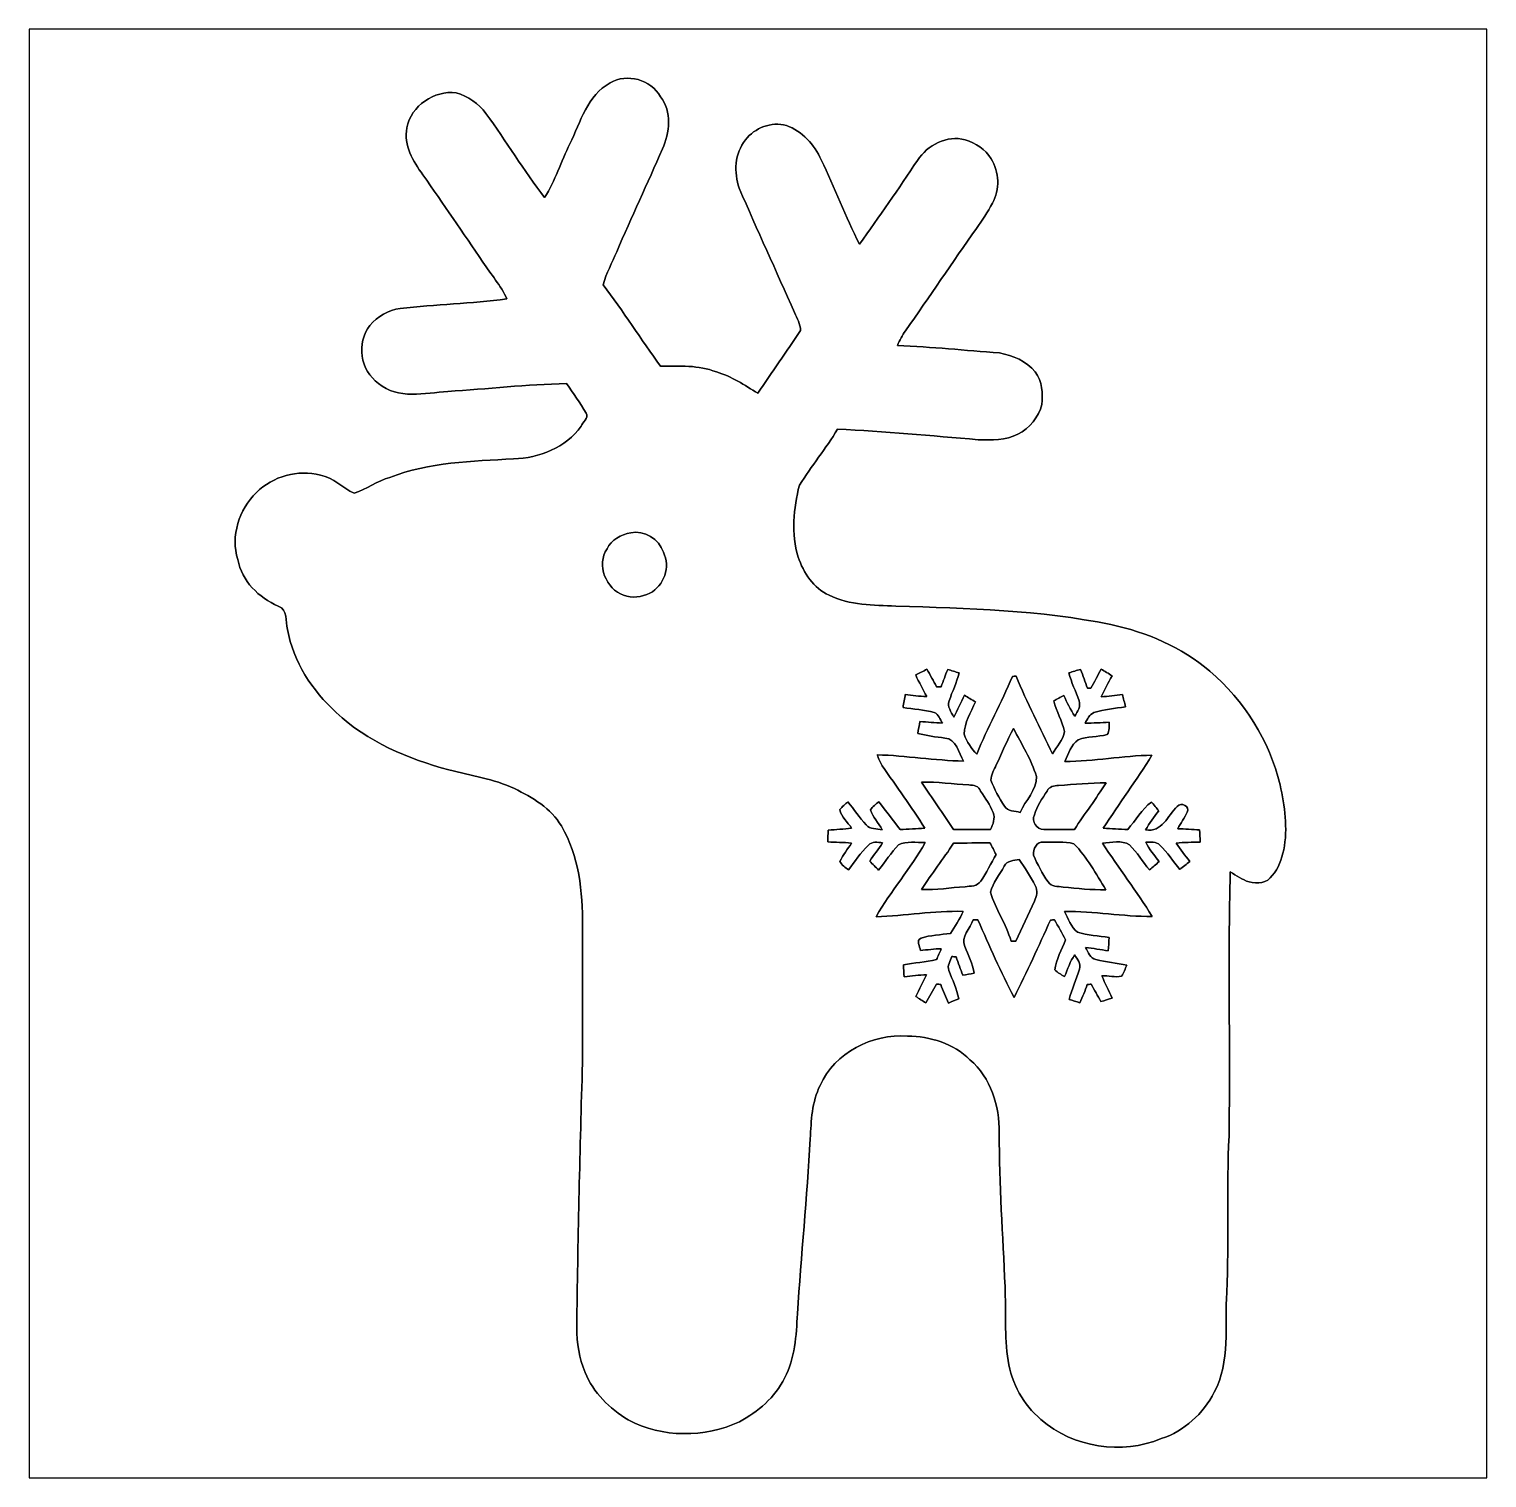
# Model space of a CAD drawing. Header units: centimetres. Extents: x -16.8 to 16.8, y -16.7 to 16.7.
import ezdxf

# ---------------------------------------------------------------- set-up
doc = ezdxf.new("R2010")
doc.units = ezdxf.units.CM
doc.header["$MEASUREMENT"] = 0
doc.layers.add('Layer 1', color=7, linetype='Continuous')

msp = doc.modelspace()

# ---------------------------------------------------------------- linework, layer by layer
at = {"layer": 'Layer 1', "color": 7}
for points, knots in [([(-16.77458, 16.66875), (-16.77458, 16.66875), (16.77458, 16.66875), (16.77458, 16.66875), (16.77458, 16.66875), (16.77458, 16.66875), (16.77458, -16.66875), (16.77458, -16.66875), (16.77458, -16.66875), (16.77458, -16.66875), (-16.77458, -16.66875), (-16.77458, -16.66875), (-16.77458, -16.66875), (-16.77458, -16.66875), (-16.77458, 16.66875), (-16.77458, 16.66875), (-16.77458, 16.66875), (-16.77458, 16.66875), (-16.77458, 16.66875), (-16.77458, 16.66875)], [0, 0, 0, 0, 0.16666667, 0.16666667, 0.16666667, 0.16666667, 0.33333333, 0.33333333, 0.33333333, 0.33333333, 0.5, 0.5, 0.5, 0.5, 0.66666667, 0.66666667, 0.66666667, 0.66666667, 1, 1, 1, 1]), ([(-3.40113, 15.42979), (-3.93206, 15.15216), (-4.08411, 14.52598), (-4.32717, 14.02962), (-4.32717, 14.02962), (-4.53672, 13.62428), (-4.66161, 13.17625), (-4.91314, 12.79313), (-4.91314, 12.79313), (-5.38868, 13.41967), (-5.79967, 14.09136), (-6.26039, 14.72812), (-6.26039, 14.72812), (-6.42549, 14.95742), (-6.67491, 15.12605), (-6.94584, 15.20331), (-6.94584, 15.20331), (-7.45278, 15.26716), (-7.98583, 14.90627), (-8.08038, 14.39862), (-8.08038, 14.39862), (-8.16293, 13.99646), (-7.93679, 13.6271), (-7.71208, 13.31595), (-7.71208, 13.31595), (-7.24535, 12.65061), (-6.78815, 11.97927), (-6.3306, 11.30759), (-6.3306, 11.30759), (-6.14609, 11.02642), (-5.92032, 10.76784), (-5.77885, 10.46021), (-5.77885, 10.46021), (-6.59483, 10.35509), (-7.42068, 10.3378), (-8.23701, 10.23902), (-8.23701, 10.23902), (-8.50971, 10.20762), (-8.75312, 10.0524), (-8.93339, 9.85132), (-8.93339, 9.85132), (-9.24666, 9.45268), (-9.15494, 8.80674), (-8.73372, 8.51711), (-8.73372, 8.51711), (-8.28534, 8.13541), (-7.66833, 8.29698), (-7.13881, 8.33191), (-7.13881, 8.33191), (-6.22794, 8.3887), (-5.31989, 8.49242), (-4.40725, 8.51429), (-4.40725, 8.51429), (-4.25415, 8.28851), (-4.0894, 8.06944), (-3.9557, 7.83131), (-3.9557, 7.83131), (-3.88691, 7.71807), (-4.03789, 7.62564), (-4.07176, 7.52898), (-4.07176, 7.52898), (-4.42207, 7.03968), (-5.03731, 6.79626), (-5.62504, 6.77933), (-5.62504, 6.77933), (-6.58283, 6.72747), (-7.56708, 6.70595), (-8.47337, 6.35353), (-8.47337, 6.35353), (-8.76194, 6.26639), (-9.01241, 6.08859), (-9.29464, 5.98876), (-9.29464, 5.98876), (-9.56381, 6.10694), (-9.77265, 6.35), (-10.07075, 6.40539), (-10.07075, 6.40539), (-10.58757, 6.54509), (-11.16648, 6.37963), (-11.5443, 6.00569), (-11.5443, 6.00569), (-11.94118, 5.61446), (-12.14543, 5.00415), (-11.97328, 4.46264), (-11.97328, 4.46264), (-11.87732, 3.9691), (-11.49068, 3.58704), (-11.043, 3.38878), (-11.043, 3.38878), (-10.8137, 3.32176), (-10.88496, 3.03318), (-10.82499, 2.85609), (-10.82499, 2.85609), (-10.70469, 2.10749), (-10.25525, 1.45203), (-9.71091, 0.94298), (-9.71091, 0.94298), (-8.98666, 0.27199), (-8.05674, -0.12383), (-7.11341, -0.37606), (-7.11341, -0.37606), (-6.60753, -0.50835), (-6.08118, -0.58067), (-5.60423, -0.80786), (-5.60423, -0.80786), (-5.19042, -1.00965), (-4.76568, -1.26048), (-4.52614, -1.66829), (-4.52614, -1.66829), (-4.11621, -2.35656), (-4.03543, -3.18347), (-4.03719, -3.96875), (-4.03719, -3.96875), (-4.04424, -5.086), (-4.03084, -6.20324), (-4.04495, -7.32049), (-4.04495, -7.32049), (-4.10422, -9.2837), (-4.14549, -11.24726), (-4.17301, -13.21082), (-4.17301, -13.21082), (-4.16807, -13.56254), (-4.11762, -13.91708), (-3.97863, -14.24305), (-3.97863, -14.24305), (-3.79201, -14.71224), (-3.41242, -15.07631), (-2.98697, -15.33349), (-2.98697, -15.33349), (-2.20416, -15.75576), (-1.22908, -15.74588), (-0.42792, -15.37829), (-0.42792, -15.37829), (0.00141, -15.14792), (0.39299, -14.8149), (0.61101, -14.37146), (0.61101, -14.37146), (0.85513, -13.92096), (0.87559, -13.39462), (0.91017, -12.89544), (0.91017, -12.89544), (0.99201, -11.55136), (1.13136, -10.21115), (1.20262, -8.86601), (1.20262, -8.86601), (1.22167, -8.44973), (1.24319, -8.01934), (1.42734, -7.63693), (1.42734, -7.63693), (1.76636, -6.88093), (2.62996, -6.4449), (3.44029, -6.50663), (3.44029, -6.50663), (3.96381, -6.5024), (4.49862, -6.67632), (4.87821, -7.04603), (4.87821, -7.04603), (5.35552, -7.46266), (5.55978, -8.11071), (5.55166, -8.73054), (5.55166, -8.73054), (5.55519, -9.912), (5.6328, -11.09063), (5.68607, -12.27032), (5.68607, -12.27032), (5.7083, -12.83723), (5.67302, -13.40838), (5.75451, -13.97176), (5.75451, -13.97176), (5.83953, -14.49246), (6.102, -14.98917), (6.51298, -15.32467), (6.51298, -15.32467), (7.25558, -15.97695), (8.37283, -16.14241), (9.28229, -15.76634), (9.28229, -15.76634), (9.80899, -15.59172), (10.25207, -15.19308), (10.50114, -14.69954), (10.50114, -14.69954), (10.87473, -13.9954), (10.74385, -13.1639), (10.78794, -12.39979), (10.78794, -12.39979), (10.84192, -11.20105), (10.77842, -10.00054), (10.84051, -8.80216), (10.84051, -8.80216), (10.87191, -6.77721), (10.81476, -4.75121), (10.86944, -2.72662), (10.86944, -2.72662), (11.01231, -2.80423), (11.14319, -2.9083), (11.30159, -2.95416), (11.30159, -2.95416), (11.4875, -3.00814), (11.72563, -2.98556), (11.83534, -2.80423), (11.83534, -2.80423), (11.99303, -2.6476), (12.04348, -2.42499), (12.10028, -2.21862), (12.10028, -2.21862), (12.19659, -1.72156), (12.12286, -1.20968), (12.0142, -0.72108), (12.0142, -0.72108), (11.77466, 0.29528), (11.19082, 1.22061), (10.39742, 1.89583), (10.39742, 1.89583), (9.74619, 2.44546), (8.94715, 2.79329), (8.11706, 2.96686), (8.11706, 2.96686), (6.49217, 3.30235), (4.82565, 3.34292), (3.17324, 3.38984), (3.17324, 3.38984), (2.65712, 3.41665), (2.10926, 3.40431), (1.63654, 3.6449), (1.63654, 3.6449), (1.27423, 3.80259), (1.04951, 4.16101), (0.92287, 4.52049), (0.92287, 4.52049), (0.768, 5.05919), (0.81492, 5.64127), (0.9525, 6.17714), (0.9525, 6.17714), (1.23049, 6.61423), (1.56527, 7.01569), (1.82809, 7.46442), (1.82809, 7.46442), (2.90936, 7.4101), (3.98815, 7.31097), (5.0673, 7.22136), (5.0673, 7.22136), (5.37281, 7.21713), (5.70583, 7.19173), (5.98099, 7.35189), (5.98099, 7.35189), (6.25581, 7.47924), (6.45301, 7.74347), (6.53556, 8.03063), (6.53556, 8.03063), (6.55743, 8.28428), (6.54297, 8.56932), (6.3814, 8.77958), (6.3814, 8.77958), (6.18525, 9.03499), (5.8607, 9.15599), (5.55554, 9.21738), (5.55554, 9.21738), (4.77485, 9.28017), (3.99415, 9.35108), (3.21204, 9.39165), (3.21204, 9.39165), (3.25614, 9.51089), (3.31823, 9.62307), (3.39549, 9.72467), (3.39549, 9.72467), (3.94229, 10.5089), (4.47675, 11.30124), (5.02779, 12.08229), (5.02779, 12.08229), (5.15867, 12.27032), (5.28743, 12.46117), (5.39644, 12.66331), (5.39644, 12.66331), (5.56895, 12.97517), (5.55942, 13.3858), (5.36328, 13.68496), (5.36328, 13.68496), (5.23769, 13.90509), (5.00662, 14.04867), (4.76956, 14.1224), (4.76956, 14.1224), (4.34657, 14.23705), (3.90137, 14.00246), (3.67101, 13.64968), (3.67101, 13.64968), (3.23638, 12.99845), (2.79224, 12.35357), (2.33504, 11.71857), (2.33504, 11.71857), (2.01612, 12.35498), (1.76777, 13.0235), (1.45344, 13.66202), (1.45344, 13.66202), (1.29505, 14.00951), (1.02376, 14.32489), (0.65405, 14.45048), (0.65405, 14.45048), (0.30868, 14.5482), (-0.07585, 14.40039), (-0.28857, 14.11887), (-0.28857, 14.11887), (-0.54116, 13.81196), (-0.55563, 13.36992), (-0.43215, 13.00692), (-0.43215, 13.00692), (-0.01834, 12.04983), (0.41875, 11.10262), (0.83926, 10.14836), (0.83926, 10.14836), (0.89641, 10.01501), (0.98143, 9.88201), (0.97755, 9.73208), (0.97755, 9.73208), (0.66287, 9.24384), (0.31503, 8.77711), (-0.00106, 8.28957), (-0.00106, 8.28957), (-0.30868, 8.47478), (-0.60889, 8.68292), (-0.95885, 8.78099), (-0.95885, 8.78099), (-1.36631, 8.94433), (-1.81257, 8.91187), (-2.24155, 8.91117), (-2.24155, 8.91117), (-2.69205, 9.53064), (-3.10374, 10.17693), (-3.56658, 10.78759), (-3.56658, 10.78759), (-3.48897, 11.05147), (-3.3588, 11.29453), (-3.25261, 11.54712), (-3.25261, 11.54712), (-2.90971, 12.3384), (-2.54353, 13.11945), (-2.20133, 13.91109), (-2.20133, 13.91109), (-2.02706, 14.28186), (-1.98085, 14.77257), (-2.24296, 15.11441), (-2.24296, 15.11441), (-2.46451, 15.50176), (-3.01484, 15.66862), (-3.40113, 15.42979)], [0, 0, 0, 0, 0.01149425, 0.01149425, 0.01149425, 0.01149425, 0.02298851, 0.02298851, 0.02298851, 0.02298851, 0.03448276, 0.03448276, 0.03448276, 0.03448276, 0.04597701, 0.04597701, 0.04597701, 0.04597701, 0.05747126, 0.05747126, 0.05747126, 0.05747126, 0.06896552, 0.06896552, 0.06896552, 0.06896552, 0.08045977, 0.08045977, 0.08045977, 0.08045977, 0.09195402, 0.09195402, 0.09195402, 0.09195402, 0.10344828, 0.10344828, 0.10344828, 0.10344828, 0.11494253, 0.11494253, 0.11494253, 0.11494253, 0.12643678, 0.12643678, 0.12643678, 0.12643678, 0.13793103, 0.13793103, 0.13793103, 0.13793103, 0.14942529, 0.14942529, 0.14942529, 0.14942529, 0.16091954, 0.16091954, 0.16091954, 0.16091954, 0.17241379, 0.17241379, 0.17241379, 0.17241379, 0.18390805, 0.18390805, 0.18390805, 0.18390805, 0.1954023, 0.1954023, 0.1954023, 0.1954023, 0.20689655, 0.20689655, 0.20689655, 0.20689655, 0.2183908, 0.2183908, 0.2183908, 0.2183908, 0.22988506, 0.22988506, 0.22988506, 0.22988506, 0.24137931, 0.24137931, 0.24137931, 0.24137931, 0.25287356, 0.25287356, 0.25287356, 0.25287356, 0.26436782, 0.26436782, 0.26436782, 0.26436782, 0.27586207, 0.27586207, 0.27586207, 0.27586207, 0.28735632, 0.28735632, 0.28735632, 0.28735632, 0.29885057, 0.29885057, 0.29885057, 0.29885057, 0.31034483, 0.31034483, 0.31034483, 0.31034483, 0.32183908, 0.32183908, 0.32183908, 0.32183908, 0.33333333, 0.33333333, 0.33333333, 0.33333333, 0.34482759, 0.34482759, 0.34482759, 0.34482759, 0.35632184, 0.35632184, 0.35632184, 0.35632184, 0.36781609, 0.36781609, 0.36781609, 0.36781609, 0.37931034, 0.37931034, 0.37931034, 0.37931034, 0.3908046, 0.3908046, 0.3908046, 0.3908046, 0.40229885, 0.40229885, 0.40229885, 0.40229885, 0.4137931, 0.4137931, 0.4137931, 0.4137931, 0.42528736, 0.42528736, 0.42528736, 0.42528736, 0.43678161, 0.43678161, 0.43678161, 0.43678161, 0.44827586, 0.44827586, 0.44827586, 0.44827586, 0.45977011, 0.45977011, 0.45977011, 0.45977011, 0.47126437, 0.47126437, 0.47126437, 0.47126437, 0.48275862, 0.48275862, 0.48275862, 0.48275862, 0.49425287, 0.49425287, 0.49425287, 0.49425287, 0.50574713, 0.50574713, 0.50574713, 0.50574713, 0.51724138, 0.51724138, 0.51724138, 0.51724138, 0.52873563, 0.52873563, 0.52873563, 0.52873563, 0.54022989, 0.54022989, 0.54022989, 0.54022989, 0.55172414, 0.55172414, 0.55172414, 0.55172414, 0.56321839, 0.56321839, 0.56321839, 0.56321839, 0.57471264, 0.57471264, 0.57471264, 0.57471264, 0.5862069, 0.5862069, 0.5862069, 0.5862069, 0.59770115, 0.59770115, 0.59770115, 0.59770115, 0.6091954, 0.6091954, 0.6091954, 0.6091954, 0.62068966, 0.62068966, 0.62068966, 0.62068966, 0.63218391, 0.63218391, 0.63218391, 0.63218391, 0.64367816, 0.64367816, 0.64367816, 0.64367816, 0.65517241, 0.65517241, 0.65517241, 0.65517241, 0.66666667, 0.66666667, 0.66666667, 0.66666667, 0.67816092, 0.67816092, 0.67816092, 0.67816092, 0.68965517, 0.68965517, 0.68965517, 0.68965517, 0.70114943, 0.70114943, 0.70114943, 0.70114943, 0.71264368, 0.71264368, 0.71264368, 0.71264368, 0.72413793, 0.72413793, 0.72413793, 0.72413793, 0.73563218, 0.73563218, 0.73563218, 0.73563218, 0.74712644, 0.74712644, 0.74712644, 0.74712644, 0.75862069, 0.75862069, 0.75862069, 0.75862069, 0.77011494, 0.77011494, 0.77011494, 0.77011494, 0.7816092, 0.7816092, 0.7816092, 0.7816092, 0.79310345, 0.79310345, 0.79310345, 0.79310345, 0.8045977, 0.8045977, 0.8045977, 0.8045977, 0.81609195, 0.81609195, 0.81609195, 0.81609195, 0.82758621, 0.82758621, 0.82758621, 0.82758621, 0.83908046, 0.83908046, 0.83908046, 0.83908046, 0.85057471, 0.85057471, 0.85057471, 0.85057471, 0.86206897, 0.86206897, 0.86206897, 0.86206897, 0.87356322, 0.87356322, 0.87356322, 0.87356322, 0.88505747, 0.88505747, 0.88505747, 0.88505747, 0.89655172, 0.89655172, 0.89655172, 0.89655172, 0.90804598, 0.90804598, 0.90804598, 0.90804598, 0.91954023, 0.91954023, 0.91954023, 0.91954023, 0.93103448, 0.93103448, 0.93103448, 0.93103448, 0.94252874, 0.94252874, 0.94252874, 0.94252874, 0.95402299, 0.95402299, 0.95402299, 0.95402299, 0.96551724, 0.96551724, 0.96551724, 0.96551724, 0.97701149, 0.97701149, 0.97701149, 0.97701149, 1, 1, 1, 1]), ([(-2.93053, 5.08141), (-2.61303, 5.1435), (-2.2793, 4.93395), (-2.1784, 4.6295), (-2.1784, 4.6295), (-2.00025, 4.29613), (-2.17029, 3.86186), (-2.48708, 3.68653), (-2.48708, 3.68653), (-2.67406, 3.60468), (-2.89772, 3.56376), (-3.09245, 3.64208), (-3.09245, 3.64208), (-3.50097, 3.78037), (-3.72428, 4.34552), (-3.4738, 4.70994), (-3.4738, 4.70994), (-3.37291, 4.91702), (-3.14925, 5.04014), (-2.93053, 5.08141)], [0, 0, 0, 0, 0.16666667, 0.16666667, 0.16666667, 0.16666667, 0.33333333, 0.33333333, 0.33333333, 0.33333333, 0.5, 0.5, 0.5, 0.5, 0.66666667, 0.66666667, 0.66666667, 0.66666667, 1, 1, 1, 1]), ([(3.63008, 1.80728), (3.71546, 1.85173), (3.80118, 1.89583), (3.88832, 1.93746), (3.88832, 1.93746), (3.96416, 1.80446), (4.03719, 1.67005), (4.10951, 1.53494), (4.10951, 1.53494), (4.13526, 1.53564), (4.18677, 1.5367), (4.21252, 1.53705), (4.21252, 1.53705), (4.26332, 1.6697), (4.31377, 1.80269), (4.36527, 1.93463), (4.36527, 1.93463), (4.45311, 1.90994), (4.5399, 1.88242), (4.62668, 1.85349), (4.62668, 1.85349), (4.57376, 1.63124), (4.46899, 1.42663), (4.4002, 1.20968), (4.4002, 1.20968), (4.3494, 1.07668), (4.44606, 0.95179), (4.50391, 0.83926), (4.50391, 0.83926), (4.59669, 1.00083), (4.66549, 1.1744), (4.7498, 1.34056), (4.7498, 1.34056), (4.83553, 1.29152), (4.92054, 1.24037), (5.00309, 1.18569), (5.00309, 1.18569), (4.90149, 0.94439), (4.74945, 0.71226), (4.74662, 0.44274), (4.74662, 0.44274), (4.80907, 0.27305), (4.90608, 0.11218), (5.03555, -0.01552), (5.03555, -0.01552), (5.28038, 0.59302), (5.60141, 1.16805), (5.85435, 1.77341), (5.85435, 1.77341), (5.87622, 1.77588), (5.91961, 1.78047), (5.94113, 1.78259), (5.94113, 1.78259), (6.18666, 1.17122), (6.49393, 0.58632), (6.7758, -0.00882), (6.7758, -0.00882), (6.87246, 0.15804), (7.02804, 0.31009), (7.05732, 0.50694), (7.05732, 0.50694), (6.99911, 0.74965), (6.86682, 0.96838), (6.80861, 1.21214), (6.80861, 1.21214), (6.88375, 1.25448), (6.95889, 1.29646), (7.03509, 1.33668), (7.03509, 1.33668), (7.12011, 1.17687), (7.18714, 1.00718), (7.29192, 0.85796), (7.29192, 0.85796), (7.35224, 0.96414), (7.43797, 1.08761), (7.38928, 1.21461), (7.38928, 1.21461), (7.31591, 1.43051), (7.20831, 1.63336), (7.1568, 1.85667), (7.1568, 1.85667), (7.24711, 1.88313), (7.33002, 1.91241), (7.4235, 1.93428), (7.4235, 1.93428), (7.47889, 1.79176), (7.53392, 1.64924), (7.58119, 1.50354), (7.58119, 1.50354), (7.60166, 1.50389), (7.64222, 1.50424), (7.66269, 1.5046), (7.66269, 1.5046), (7.7403, 1.65029), (7.82038, 1.79529), (7.89834, 1.94063), (7.89834, 1.94063), (7.98336, 1.8923), (8.06591, 1.83903), (8.14811, 1.78576), (8.14811, 1.78576), (8.06485, 1.62666), (7.97419, 1.47108), (7.90011, 1.30704), (7.90011, 1.30704), (8.06344, 1.31374), (8.22642, 1.33279), (8.3887, 1.35608), (8.3887, 1.35608), (8.41481, 1.26259), (8.43245, 1.17299), (8.45785, 1.07703), (8.45785, 1.07703), (8.21549, 1.03293), (7.96784, 1.016), (7.73218, 0.94156), (7.73218, 0.94156), (7.62494, 0.90346), (7.58084, 0.78846), (7.52792, 0.69779), (7.52792, 0.69779), (7.71384, 0.69744), (7.8994, 0.70979), (8.08531, 0.72073), (8.08531, 0.72073), (8.07932, 0.62583), (8.09484, 0.51929), (8.03698, 0.43709), (8.03698, 0.43709), (7.81861, 0.37465), (7.58049, 0.40393), (7.36988, 0.31785), (7.36988, 0.31785), (7.20549, 0.20179), (7.1501, -0.00847), (7.06191, -0.18133), (7.06191, -0.18133), (7.73359, -0.18556), (8.39646, -0.04621), (9.06709, -0.03986), (9.06709, -0.03986), (8.71079, -0.61136), (8.31144, -1.15499), (7.94702, -1.72156), (7.94702, -1.72156), (8.134, -1.73143), (8.32203, -1.74061), (8.51006, -1.74907), (8.51006, -1.74907), (8.68856, -1.53599), (8.8325, -1.28764), (9.05616, -1.11619), (9.05616, -1.11619), (9.09743, -1.16628), (9.18069, -1.26647), (9.22196, -1.31621), (9.22196, -1.31621), (9.11613, -1.4605), (9.01206, -1.6062), (8.91752, -1.75789), (8.91752, -1.75789), (9.29569, -1.82386), (9.4301, -1.42981), (9.65059, -1.21849), (9.65059, -1.21849), (9.74161, -1.10349), (9.94234, -1.22484), (9.88095, -1.34832), (9.88095, -1.34832), (9.81675, -1.48096), (9.72926, -1.60091), (9.66047, -1.73108), (9.66047, -1.73108), (9.82662, -1.73919), (9.99525, -1.74696), (10.16247, -1.75683), (10.16247, -1.75683), (10.16741, -1.84961), (10.1727, -1.9431), (10.17834, -2.03694), (10.17834, -2.03694), (9.9949, -2.04505), (9.81075, -2.04364), (9.62801, -2.05987), (9.62801, -2.05987), (9.7215, -2.20839), (9.83227, -2.34456), (9.93704, -2.48567), (9.93704, -2.48567), (9.86084, -2.54953), (9.78359, -2.61197), (9.70492, -2.67264), (9.70492, -2.67264), (9.56134, -2.47756), (9.42128, -2.27894), (9.24948, -2.10785), (9.24948, -2.10785), (9.16552, -2.01965), (9.03217, -2.04893), (8.92422, -2.03976), (8.92422, -2.03976), (8.99971, -2.20557), (9.12319, -2.34139), (9.23078, -2.48708), (9.23078, -2.48708), (9.15882, -2.55305), (9.08473, -2.61691), (9.00994, -2.68005), (9.00994, -2.68005), (8.85507, -2.4892), (8.7249, -2.27577), (8.54957, -2.10326), (8.54957, -2.10326), (8.36895, -1.98261), (8.13329, -2.05634), (7.93044, -2.06234), (7.93044, -2.06234), (8.29804, -2.63454), (8.7182, -3.17183), (9.0738, -3.75214), (9.0738, -3.75214), (8.39823, -3.75356), (7.72901, -3.62585), (7.05344, -3.63537), (7.05344, -3.63537), (7.14587, -3.79483), (7.20019, -3.99274), (7.34977, -4.10951), (7.34977, -4.10951), (7.58754, -4.18289), (7.83872, -4.19911), (8.08461, -4.23298), (8.08461, -4.23298), (8.07508, -4.33317), (8.06944, -4.43689), (8.06097, -4.53849), (8.06097, -4.53849), (7.88599, -4.51591), (7.71313, -4.48416), (7.53816, -4.46405), (7.53816, -4.46405), (7.59319, -4.572), (7.64364, -4.71346), (7.77699, -4.74345), (7.77699, -4.74345), (8.01194, -4.80131), (8.25359, -4.82494), (8.49101, -4.86974), (8.49101, -4.86974), (8.44585, -4.94982), (8.42927, -5.05107), (8.36824, -5.12374), (8.36824, -5.12374), (8.21937, -5.1562), (8.06485, -5.11351), (7.91457, -5.11351), (7.91457, -5.11351), (7.98407, -5.28849), (8.07473, -5.45394), (8.14987, -5.62681), (8.14987, -5.62681), (8.06521, -5.65679), (7.97983, -5.68466), (7.89411, -5.71041), (7.89411, -5.71041), (7.81861, -5.57706), (7.74312, -5.44371), (7.66868, -5.31036), (7.66868, -5.31036), (7.64611, -5.31142), (7.6006, -5.31319), (7.57802, -5.31424), (7.57802, -5.31424), (7.52828, -5.45747), (7.47219, -5.59894), (7.40445, -5.73511), (7.40445, -5.73511), (7.32226, -5.709), (7.24006, -5.6836), (7.15857, -5.6575), (7.15857, -5.6575), (7.22524, -5.42184), (7.33002, -5.19959), (7.39846, -4.96464), (7.39846, -4.96464), (7.43867, -4.84117), (7.3473, -4.73075), (7.28698, -4.63232), (7.28698, -4.63232), (7.18679, -4.78684), (7.12505, -4.96147), (7.0552, -5.1308), (7.0552, -5.1308), (6.97724, -5.08741), (6.89539, -5.04684), (6.83366, -4.98158), (6.83366, -4.98158), (6.852, -4.73428), (7.00229, -4.51944), (7.07919, -4.28872), (7.07919, -4.28872), (6.99664, -4.13279), (6.91092, -3.97898), (6.82378, -3.82623), (6.82378, -3.82623), (6.8005, -3.82799), (6.75428, -3.83187), (6.731, -3.83399), (6.731, -3.83399), (6.4583, -4.42948), (6.19442, -5.03096), (5.89245, -5.61234), (5.89245, -5.61234), (5.59329, -5.0292), (5.3213, -4.43124), (5.06201, -3.82905), (5.06201, -3.82905), (5.0352, -3.82834), (4.98087, -3.82658), (4.95371, -3.82588), (4.95371, -3.82588), (4.88703, -4.02131), (4.65737, -4.22099), (4.76356, -4.43971), (4.76356, -4.43971), (4.84329, -4.6415), (4.93501, -4.83976), (4.97276, -5.05531), (4.97276, -5.05531), (4.88632, -5.07153), (4.80025, -5.08776), (4.71382, -5.10293), (4.71382, -5.10293), (4.66161, -4.96147), (4.61081, -4.82036), (4.56036, -4.67924), (4.56036, -4.67924), (4.53496, -4.67783), (4.48486, -4.67501), (4.45982, -4.6736), (4.45982, -4.6736), (4.42701, -4.7752), (4.3494, -4.88103), (4.39279, -4.9911), (4.39279, -4.9911), (4.47499, -5.20771), (4.57588, -5.41902), (4.61927, -5.64868), (4.61927, -5.64868), (4.54166, -5.67902), (4.4644, -5.71077), (4.3875, -5.74181), (4.3875, -5.74181), (4.31518, -5.60423), (4.25732, -5.46029), (4.20546, -5.31424), (4.20546, -5.31424), (4.18218, -5.31319), (4.13491, -5.31072), (4.11162, -5.30966), (4.11162, -5.30966), (4.02943, -5.45394), (3.94688, -5.59752), (3.86256, -5.74075), (3.86256, -5.74075), (3.78531, -5.69066), (3.7084, -5.64056), (3.63149, -5.59047), (3.63149, -5.59047), (3.71299, -5.42361), (3.804, -5.26097), (3.87914, -5.09058), (3.87914, -5.09058), (3.70699, -5.09729), (3.5366, -5.12163), (3.3655, -5.1368), (3.3655, -5.1368), (3.3588, -5.04684), (3.34998, -4.95441), (3.34574, -4.86622), (3.34574, -4.86622), (3.6001, -4.82424), (3.85551, -4.78825), (4.10986, -4.74416), (4.10986, -4.74416), (4.13667, -4.68242), (4.191, -4.55895), (4.21816, -4.49721), (4.21816, -4.49721), (4.05659, -4.49298), (3.89643, -4.51767), (3.73627, -4.53496), (3.73627, -4.53496), (3.73062, -4.44253), (3.63044, -4.29366), (3.75179, -4.24921), (3.75179, -4.24921), (3.97122, -4.18042), (4.20441, -4.16913), (4.43159, -4.14091), (4.43159, -4.14091), (4.53602, -3.97651), (4.64573, -3.81353), (4.71981, -3.63255), (4.71981, -3.63255), (4.04989, -3.61703), (3.3849, -3.73309), (2.71604, -3.75567), (2.71604, -3.75567), (3.06141, -3.16653), (3.50767, -2.64372), (3.84704, -2.0514), (3.84704, -2.0514), (3.64349, -2.0514), (3.42018, -2.0066), (3.23356, -2.10502), (3.23356, -2.10502), (3.05788, -2.27612), (2.93511, -2.4952), (2.7753, -2.68111), (2.7753, -2.68111), (2.70651, -2.61373), (2.63878, -2.546), (2.57104, -2.47862), (2.57104, -2.47862), (2.66559, -2.33363), (2.77812, -2.20133), (2.86702, -2.05317), (2.86702, -2.05317), (2.75555, -2.04752), (2.62079, -2.01224), (2.53753, -2.11349), (2.53753, -2.11349), (2.35938, -2.2793), (2.22638, -2.48567), (2.07963, -2.67864), (2.07963, -2.67864), (2.00801, -2.62114), (1.93181, -2.56505), (1.88489, -2.48497), (1.88489, -2.48497), (1.95086, -2.33045), (2.06622, -2.20451), (2.15159, -2.06128), (2.15159, -2.06128), (1.96956, -2.04258), (1.78647, -2.04682), (1.60443, -2.03412), (1.60443, -2.03412), (1.60726, -1.94416), (1.61114, -1.85491), (1.61572, -1.76565), (1.61572, -1.76565), (1.79423, -1.74978), (1.9752, -1.74131), (2.15371, -1.71768), (2.15371, -1.71768), (2.0641, -1.57762), (1.91276, -1.46438), (1.8863, -1.29223), (1.8863, -1.29223), (1.93393, -1.21955), (2.00554, -1.16734), (2.07116, -1.1116), (2.07116, -1.1116), (2.21121, -1.28693), (2.33504, -1.47638), (2.48814, -1.64183), (2.48814, -1.64183), (2.57881, -1.74943), (2.73297, -1.72826), (2.85997, -1.75542), (2.85997, -1.75542), (2.7746, -1.59773), (2.64019, -1.46579), (2.58868, -1.29258), (2.58868, -1.29258), (2.64054, -1.22132), (2.71039, -1.16664), (2.77812, -1.1116), (2.77812, -1.1116), (2.94322, -1.32327), (3.10691, -1.53599), (3.26849, -1.75084), (3.26849, -1.75084), (3.45793, -1.74202), (3.64737, -1.73214), (3.83681, -1.72156), (3.83681, -1.72156), (3.54118, -1.22202), (3.18241, -0.76376), (2.86103, -0.28152), (2.86103, -0.28152), (2.81129, -0.2032), (2.77742, -0.11677), (2.74391, -0.03104), (2.74391, -0.03104), (3.40854, -0.04727), (4.06823, -0.16439), (4.73287, -0.17321), (4.73287, -0.17321), (4.61927, 0.01799), (4.56459, 0.33549), (4.30071, 0.3556), (4.30071, 0.3556), (4.09116, 0.38312), (3.8802, 0.40675), (3.6763, 0.46179), (3.6763, 0.46179), (3.69252, 0.5528), (3.71052, 0.64347), (3.72816, 0.73413), (3.72816, 0.73413), (3.89996, 0.72425), (4.07106, 0.70908), (4.24356, 0.6985), (4.24356, 0.6985), (4.19241, 0.78599), (4.15643, 0.90029), (4.0573, 0.94439), (4.0573, 0.94439), (3.82164, 1.00365), (3.57893, 1.02341), (3.33904, 1.05833), (3.33904, 1.05833), (3.35386, 1.16064), (3.37185, 1.26048), (3.39019, 1.36137), (3.39019, 1.36137), (3.55353, 1.3402), (3.71687, 1.31269), (3.88197, 1.31092), (3.88197, 1.31092), (3.80189, 1.47849), (3.70346, 1.63654), (3.63008, 1.80728), (3.63008, 1.80728), (3.63008, 1.80728), (3.63008, 1.80728), (3.63008, 1.80728)], [0, 0, 0, 0, 0.00735294, 0.00735294, 0.00735294, 0.00735294, 0.01470588, 0.01470588, 0.01470588, 0.01470588, 0.02205882, 0.02205882, 0.02205882, 0.02205882, 0.02941176, 0.02941176, 0.02941176, 0.02941176, 0.03676471, 0.03676471, 0.03676471, 0.03676471, 0.04411765, 0.04411765, 0.04411765, 0.04411765, 0.05147059, 0.05147059, 0.05147059, 0.05147059, 0.05882353, 0.05882353, 0.05882353, 0.05882353, 0.06617647, 0.06617647, 0.06617647, 0.06617647, 0.07352941, 0.07352941, 0.07352941, 0.07352941, 0.08088235, 0.08088235, 0.08088235, 0.08088235, 0.08823529, 0.08823529, 0.08823529, 0.08823529, 0.09558824, 0.09558824, 0.09558824, 0.09558824, 0.10294118, 0.10294118, 0.10294118, 0.10294118, 0.11029412, 0.11029412, 0.11029412, 0.11029412, 0.11764706, 0.11764706, 0.11764706, 0.11764706, 0.125, 0.125, 0.125, 0.125, 0.13235294, 0.13235294, 0.13235294, 0.13235294, 0.13970588, 0.13970588, 0.13970588, 0.13970588, 0.14705882, 0.14705882, 0.14705882, 0.14705882, 0.15441176, 0.15441176, 0.15441176, 0.15441176, 0.16176471, 0.16176471, 0.16176471, 0.16176471, 0.16911765, 0.16911765, 0.16911765, 0.16911765, 0.17647059, 0.17647059, 0.17647059, 0.17647059, 0.18382353, 0.18382353, 0.18382353, 0.18382353, 0.19117647, 0.19117647, 0.19117647, 0.19117647, 0.19852941, 0.19852941, 0.19852941, 0.19852941, 0.20588235, 0.20588235, 0.20588235, 0.20588235, 0.21323529, 0.21323529, 0.21323529, 0.21323529, 0.22058824, 0.22058824, 0.22058824, 0.22058824, 0.22794118, 0.22794118, 0.22794118, 0.22794118, 0.23529412, 0.23529412, 0.23529412, 0.23529412, 0.24264706, 0.24264706, 0.24264706, 0.24264706, 0.25, 0.25, 0.25, 0.25, 0.25735294, 0.25735294, 0.25735294, 0.25735294, 0.26470588, 0.26470588, 0.26470588, 0.26470588, 0.27205882, 0.27205882, 0.27205882, 0.27205882, 0.27941176, 0.27941176, 0.27941176, 0.27941176, 0.28676471, 0.28676471, 0.28676471, 0.28676471, 0.29411765, 0.29411765, 0.29411765, 0.29411765, 0.30147059, 0.30147059, 0.30147059, 0.30147059, 0.30882353, 0.30882353, 0.30882353, 0.30882353, 0.31617647, 0.31617647, 0.31617647, 0.31617647, 0.32352941, 0.32352941, 0.32352941, 0.32352941, 0.33088235, 0.33088235, 0.33088235, 0.33088235, 0.33823529, 0.33823529, 0.33823529, 0.33823529, 0.34558824, 0.34558824, 0.34558824, 0.34558824, 0.35294118, 0.35294118, 0.35294118, 0.35294118, 0.36029412, 0.36029412, 0.36029412, 0.36029412, 0.36764706, 0.36764706, 0.36764706, 0.36764706, 0.375, 0.375, 0.375, 0.375, 0.38235294, 0.38235294, 0.38235294, 0.38235294, 0.38970588, 0.38970588, 0.38970588, 0.38970588, 0.39705882, 0.39705882, 0.39705882, 0.39705882, 0.40441176, 0.40441176, 0.40441176, 0.40441176, 0.41176471, 0.41176471, 0.41176471, 0.41176471, 0.41911765, 0.41911765, 0.41911765, 0.41911765, 0.42647059, 0.42647059, 0.42647059, 0.42647059, 0.43382353, 0.43382353, 0.43382353, 0.43382353, 0.44117647, 0.44117647, 0.44117647, 0.44117647, 0.44852941, 0.44852941, 0.44852941, 0.44852941, 0.45588235, 0.45588235, 0.45588235, 0.45588235, 0.46323529, 0.46323529, 0.46323529, 0.46323529, 0.47058824, 0.47058824, 0.47058824, 0.47058824, 0.47794118, 0.47794118, 0.47794118, 0.47794118, 0.48529412, 0.48529412, 0.48529412, 0.48529412, 0.49264706, 0.49264706, 0.49264706, 0.49264706, 0.5, 0.5, 0.5, 0.5, 0.50735294, 0.50735294, 0.50735294, 0.50735294, 0.51470588, 0.51470588, 0.51470588, 0.51470588, 0.52205882, 0.52205882, 0.52205882, 0.52205882, 0.52941176, 0.52941176, 0.52941176, 0.52941176, 0.53676471, 0.53676471, 0.53676471, 0.53676471, 0.54411765, 0.54411765, 0.54411765, 0.54411765, 0.55147059, 0.55147059, 0.55147059, 0.55147059, 0.55882353, 0.55882353, 0.55882353, 0.55882353, 0.56617647, 0.56617647, 0.56617647, 0.56617647, 0.57352941, 0.57352941, 0.57352941, 0.57352941, 0.58088235, 0.58088235, 0.58088235, 0.58088235, 0.58823529, 0.58823529, 0.58823529, 0.58823529, 0.59558824, 0.59558824, 0.59558824, 0.59558824, 0.60294118, 0.60294118, 0.60294118, 0.60294118, 0.61029412, 0.61029412, 0.61029412, 0.61029412, 0.61764706, 0.61764706, 0.61764706, 0.61764706, 0.625, 0.625, 0.625, 0.625, 0.63235294, 0.63235294, 0.63235294, 0.63235294, 0.63970588, 0.63970588, 0.63970588, 0.63970588, 0.64705882, 0.64705882, 0.64705882, 0.64705882, 0.65441176, 0.65441176, 0.65441176, 0.65441176, 0.66176471, 0.66176471, 0.66176471, 0.66176471, 0.66911765, 0.66911765, 0.66911765, 0.66911765, 0.67647059, 0.67647059, 0.67647059, 0.67647059, 0.68382353, 0.68382353, 0.68382353, 0.68382353, 0.69117647, 0.69117647, 0.69117647, 0.69117647, 0.69852941, 0.69852941, 0.69852941, 0.69852941, 0.70588235, 0.70588235, 0.70588235, 0.70588235, 0.71323529, 0.71323529, 0.71323529, 0.71323529, 0.72058824, 0.72058824, 0.72058824, 0.72058824, 0.72794118, 0.72794118, 0.72794118, 0.72794118, 0.73529412, 0.73529412, 0.73529412, 0.73529412, 0.74264706, 0.74264706, 0.74264706, 0.74264706, 0.75, 0.75, 0.75, 0.75, 0.75735294, 0.75735294, 0.75735294, 0.75735294, 0.76470588, 0.76470588, 0.76470588, 0.76470588, 0.77205882, 0.77205882, 0.77205882, 0.77205882, 0.77941176, 0.77941176, 0.77941176, 0.77941176, 0.78676471, 0.78676471, 0.78676471, 0.78676471, 0.79411765, 0.79411765, 0.79411765, 0.79411765, 0.80147059, 0.80147059, 0.80147059, 0.80147059, 0.80882353, 0.80882353, 0.80882353, 0.80882353, 0.81617647, 0.81617647, 0.81617647, 0.81617647, 0.82352941, 0.82352941, 0.82352941, 0.82352941, 0.83088235, 0.83088235, 0.83088235, 0.83088235, 0.83823529, 0.83823529, 0.83823529, 0.83823529, 0.84558824, 0.84558824, 0.84558824, 0.84558824, 0.85294118, 0.85294118, 0.85294118, 0.85294118, 0.86029412, 0.86029412, 0.86029412, 0.86029412, 0.86764706, 0.86764706, 0.86764706, 0.86764706, 0.875, 0.875, 0.875, 0.875, 0.88235294, 0.88235294, 0.88235294, 0.88235294, 0.88970588, 0.88970588, 0.88970588, 0.88970588, 0.89705882, 0.89705882, 0.89705882, 0.89705882, 0.90441176, 0.90441176, 0.90441176, 0.90441176, 0.91176471, 0.91176471, 0.91176471, 0.91176471, 0.91911765, 0.91911765, 0.91911765, 0.91911765, 0.92647059, 0.92647059, 0.92647059, 0.92647059, 0.93382353, 0.93382353, 0.93382353, 0.93382353, 0.94117647, 0.94117647, 0.94117647, 0.94117647, 0.94852941, 0.94852941, 0.94852941, 0.94852941, 0.95588235, 0.95588235, 0.95588235, 0.95588235, 0.96323529, 0.96323529, 0.96323529, 0.96323529, 0.97058824, 0.97058824, 0.97058824, 0.97058824, 0.97794118, 0.97794118, 0.97794118, 0.97794118, 0.98529412, 0.98529412, 0.98529412, 0.98529412, 1, 1, 1, 1]), ([(5.48111, -0.26247), (5.43877, -0.37571), (5.35834, -0.48542), (5.36187, -0.61031), (5.36187, -0.61031), (5.43983, -0.82233), (5.54919, -1.02164), (5.66949, -1.21285), (5.66949, -1.21285), (5.74111, -1.33985), (5.91749, -1.31692), (6.03426, -1.35573), (6.03426, -1.35573), (6.14927, -1.07844), (6.42655, -0.84279), (6.41068, -0.52846), (6.41068, -0.52846), (6.28368, -0.13935), (6.07095, 0.21555), (5.87939, 0.57538), (5.87939, 0.57538), (5.73123, 0.30374), (5.61869, 0.01446), (5.48111, -0.26247), (5.48111, -0.26247), (5.48111, -0.26247), (5.48111, -0.26247), (5.48111, -0.26247)], [0, 0, 0, 0, 0.125, 0.125, 0.125, 0.125, 0.25, 0.25, 0.25, 0.25, 0.375, 0.375, 0.375, 0.375, 0.5, 0.5, 0.5, 0.5, 0.625, 0.625, 0.625, 0.625, 0.75, 0.75, 0.75, 0.75, 1, 1, 1, 1]), ([(3.76449, -0.65793), (3.99486, -1.02976), (4.26367, -1.37619), (4.49933, -1.74519), (4.49933, -1.74519), (4.78402, -1.74696), (5.06836, -1.74731), (5.3534, -1.74731), (5.3534, -1.74731), (5.40808, -1.62807), (5.46276, -1.4919), (5.41196, -1.35996), (5.41196, -1.35996), (5.3407, -1.18357), (5.23028, -1.02588), (5.12304, -0.8703), (5.12304, -0.8703), (5.08423, -0.74542), (4.95794, -0.7306), (4.85246, -0.72249), (4.85246, -0.72249), (4.4898, -0.69991), (4.12821, -0.65299), (3.76449, -0.65793), (3.76449, -0.65793), (3.76449, -0.65793), (3.76449, -0.65793), (3.76449, -0.65793)], [0, 0, 0, 0, 0.125, 0.125, 0.125, 0.125, 0.25, 0.25, 0.25, 0.25, 0.375, 0.375, 0.375, 0.375, 0.5, 0.5, 0.5, 0.5, 0.625, 0.625, 0.625, 0.625, 0.75, 0.75, 0.75, 0.75, 1, 1, 1, 1]), ([(6.91832, -0.73307), (6.81637, -0.73801), (6.69925, -0.76024), (6.65339, -0.86607), (6.65339, -0.86607), (6.54438, -1.03964), (6.41385, -1.21038), (6.36199, -1.41217), (6.36199, -1.41217), (6.28932, -1.55928), (6.41667, -1.75366), (6.57684, -1.74554), (6.57684, -1.74554), (6.81143, -1.75154), (7.04638, -1.7526), (7.28169, -1.74872), (7.28169, -1.74872), (7.52193, -1.38924), (7.77769, -1.04034), (8.01158, -0.67698), (8.01158, -0.67698), (7.64611, -0.67204), (7.28274, -0.71614), (6.91832, -0.73307), (6.91832, -0.73307), (6.91832, -0.73307), (6.91832, -0.73307), (6.91832, -0.73307)], [0, 0, 0, 0, 0.125, 0.125, 0.125, 0.125, 0.25, 0.25, 0.25, 0.25, 0.375, 0.375, 0.375, 0.375, 0.5, 0.5, 0.5, 0.5, 0.625, 0.625, 0.625, 0.625, 0.75, 0.75, 0.75, 0.75, 1, 1, 1, 1]), ([(6.33942, -2.34103), (6.43467, -2.55411), (6.54297, -2.76437), (6.67597, -2.95698), (6.67597, -2.95698), (6.74793, -3.07164), (6.90774, -3.05223), (7.01992, -3.07587), (7.01992, -3.07587), (7.34801, -3.10586), (7.67786, -3.14149), (8.00806, -3.13655), (8.00806, -3.13655), (7.78122, -2.77248), (7.57414, -2.38513), (7.2711, -2.07927), (7.2711, -2.07927), (7.04779, -2.01119), (6.80438, -2.0507), (6.57366, -2.03729), (6.57366, -2.03729), (6.41385, -2.01718), (6.32989, -2.20945), (6.33942, -2.34103), (6.33942, -2.34103), (6.33942, -2.34103), (6.33942, -2.34103), (6.33942, -2.34103)], [0, 0, 0, 0, 0.125, 0.125, 0.125, 0.125, 0.25, 0.25, 0.25, 0.25, 0.375, 0.375, 0.375, 0.375, 0.5, 0.5, 0.5, 0.5, 0.625, 0.625, 0.625, 0.625, 0.75, 0.75, 0.75, 0.75, 1, 1, 1, 1]), ([(4.50074, -2.06693), (4.26649, -2.42817), (3.99239, -2.76296), (3.76555, -3.12879), (3.76555, -3.12879), (4.09963, -3.15207), (4.43195, -3.08257), (4.76497, -3.06811), (4.76497, -3.06811), (4.89056, -3.04659), (5.05037, -3.06246), (5.12551, -2.94005), (5.12551, -2.94005), (5.25639, -2.74249), (5.36328, -2.53012), (5.4797, -2.32375), (5.4797, -2.32375), (5.43242, -2.23414), (5.38586, -2.14454), (5.33929, -2.05564), (5.33929, -2.05564), (5.05989, -2.05105), (4.77979, -2.06551), (4.50074, -2.06693), (4.50074, -2.06693), (4.50074, -2.06693), (4.50074, -2.06693), (4.50074, -2.06693)], [0, 0, 0, 0, 0.125, 0.125, 0.125, 0.125, 0.25, 0.25, 0.25, 0.25, 0.375, 0.375, 0.375, 0.375, 0.5, 0.5, 0.5, 0.5, 0.625, 0.625, 0.625, 0.625, 0.75, 0.75, 0.75, 0.75, 1, 1, 1, 1]), ([(5.66561, -2.59256), (5.56331, -2.79083), (5.40173, -2.97109), (5.35446, -3.19264), (5.35446, -3.19264), (5.46206, -3.58387), (5.71147, -3.92395), (5.82295, -4.31624), (5.82295, -4.31624), (5.86034, -4.31694), (5.89809, -4.318), (5.93619, -4.31906), (5.93619, -4.31906), (6.07801, -4.01144), (6.22406, -3.70558), (6.36446, -3.39725), (6.36446, -3.39725), (6.41526, -3.28718), (6.44066, -3.15136), (6.38034, -3.04059), (6.38034, -3.04059), (6.27486, -2.82822), (6.1401, -2.63243), (6.00886, -2.43558), (6.00886, -2.43558), (5.88645, -2.46168), (5.73017, -2.4638), (5.66561, -2.59256)], [0, 0, 0, 0, 0.125, 0.125, 0.125, 0.125, 0.25, 0.25, 0.25, 0.25, 0.375, 0.375, 0.375, 0.375, 0.5, 0.5, 0.5, 0.5, 0.625, 0.625, 0.625, 0.625, 0.75, 0.75, 0.75, 0.75, 1, 1, 1, 1])]:
    msp.add_open_spline(points, degree=3, knots=knots, dxfattribs=at)
at = {"layer": 'Layer 1', "color": 251}
for points, knots in [([(-3.40113, 15.42979), (-3.01484, 15.66862), (-2.46451, 15.50176), (-2.24296, 15.11441), (-2.24296, 15.11441), (-1.98085, 14.77257), (-2.02706, 14.28186), (-2.20133, 13.91109), (-2.20133, 13.91109), (-2.54353, 13.11945), (-2.90971, 12.3384), (-3.25261, 11.54712), (-3.25261, 11.54712), (-3.3588, 11.29453), (-3.48897, 11.05147), (-3.56658, 10.78759), (-3.56658, 10.78759), (-3.10374, 10.17693), (-2.69205, 9.53064), (-2.24155, 8.91117), (-2.24155, 8.91117), (-1.81257, 8.91187), (-1.36631, 8.94433), (-0.95885, 8.78099), (-0.95885, 8.78099), (-0.60889, 8.68292), (-0.30868, 8.47478), (-0.00106, 8.28957), (-0.00106, 8.28957), (0.31503, 8.77711), (0.66287, 9.24384), (0.97755, 9.73208), (0.97755, 9.73208), (0.98143, 9.88201), (0.89641, 10.01501), (0.83926, 10.14836), (0.83926, 10.14836), (0.41875, 11.10262), (-0.01834, 12.04983), (-0.43215, 13.00692), (-0.43215, 13.00692), (-0.55563, 13.36992), (-0.54116, 13.81196), (-0.28857, 14.11887), (-0.28857, 14.11887), (-0.07585, 14.40039), (0.30868, 14.5482), (0.65405, 14.45048), (0.65405, 14.45048), (1.02376, 14.32489), (1.29505, 14.00951), (1.45344, 13.66202), (1.45344, 13.66202), (1.76777, 13.0235), (2.01612, 12.35498), (2.33504, 11.71857), (2.33504, 11.71857), (2.79224, 12.35357), (3.23638, 12.99845), (3.67101, 13.64968), (3.67101, 13.64968), (3.90137, 14.00246), (4.34657, 14.23705), (4.76956, 14.1224), (4.76956, 14.1224), (5.00662, 14.04867), (5.23769, 13.90509), (5.36328, 13.68496), (5.36328, 13.68496), (5.55942, 13.3858), (5.56895, 12.97517), (5.39644, 12.66331), (5.39644, 12.66331), (5.28743, 12.46117), (5.15867, 12.27032), (5.02779, 12.08229), (5.02779, 12.08229), (4.47675, 11.30124), (3.94229, 10.5089), (3.39549, 9.72467), (3.39549, 9.72467), (3.31823, 9.62307), (3.25614, 9.51089), (3.21204, 9.39165), (3.21204, 9.39165), (3.99415, 9.35108), (4.77485, 9.28017), (5.55554, 9.21738), (5.55554, 9.21738), (5.8607, 9.15599), (6.18525, 9.03499), (6.3814, 8.77958), (6.3814, 8.77958), (6.54297, 8.56932), (6.55743, 8.28428), (6.53556, 8.03063), (6.53556, 8.03063), (6.45301, 7.74347), (6.25581, 7.47924), (5.98099, 7.35189), (5.98099, 7.35189), (5.70583, 7.19173), (5.37281, 7.21713), (5.0673, 7.22136), (5.0673, 7.22136), (3.98815, 7.31097), (2.90936, 7.4101), (1.82809, 7.46442), (1.82809, 7.46442), (1.56527, 7.01569), (1.23049, 6.61423), (0.9525, 6.17714), (0.9525, 6.17714), (0.81492, 5.64127), (0.768, 5.05919), (0.92287, 4.52049), (0.92287, 4.52049), (1.04951, 4.16101), (1.27423, 3.80259), (1.63654, 3.6449), (1.63654, 3.6449), (2.10926, 3.40431), (2.65712, 3.41665), (3.17324, 3.38984), (3.17324, 3.38984), (4.82565, 3.34292), (6.49217, 3.30235), (8.11706, 2.96686), (8.11706, 2.96686), (8.94715, 2.79329), (9.74619, 2.44546), (10.39742, 1.89583), (10.39742, 1.89583), (11.19082, 1.22061), (11.77466, 0.29528), (12.0142, -0.72108), (12.0142, -0.72108), (12.12286, -1.20968), (12.19659, -1.72156), (12.10028, -2.21862), (12.10028, -2.21862), (12.04348, -2.42499), (11.99303, -2.6476), (11.83534, -2.80423), (11.83534, -2.80423), (11.72563, -2.98556), (11.4875, -3.00814), (11.30159, -2.95416), (11.30159, -2.95416), (11.14319, -2.9083), (11.01231, -2.80423), (10.86944, -2.72662), (10.86944, -2.72662), (10.81476, -4.75121), (10.87191, -6.77721), (10.84051, -8.80216), (10.84051, -8.80216), (10.77842, -10.00054), (10.84192, -11.20105), (10.78794, -12.39979), (10.78794, -12.39979), (10.74385, -13.1639), (10.87473, -13.9954), (10.50114, -14.69954), (10.50114, -14.69954), (10.25207, -15.19308), (9.80899, -15.59172), (9.28229, -15.76634), (9.28229, -15.76634), (8.37283, -16.14241), (7.25558, -15.97695), (6.51298, -15.32467), (6.51298, -15.32467), (6.102, -14.98917), (5.83953, -14.49246), (5.75451, -13.97176), (5.75451, -13.97176), (5.67302, -13.40838), (5.7083, -12.83723), (5.68607, -12.27032), (5.68607, -12.27032), (5.6328, -11.09063), (5.55519, -9.912), (5.55166, -8.73054), (5.55166, -8.73054), (5.55978, -8.11071), (5.35552, -7.46266), (4.87821, -7.04603), (4.87821, -7.04603), (4.49862, -6.67632), (3.96381, -6.5024), (3.44029, -6.50663), (3.44029, -6.50663), (2.62996, -6.4449), (1.76636, -6.88093), (1.42734, -7.63693), (1.42734, -7.63693), (1.24319, -8.01934), (1.22167, -8.44973), (1.20262, -8.86601), (1.20262, -8.86601), (1.13136, -10.21115), (0.99201, -11.55136), (0.91017, -12.89544), (0.91017, -12.89544), (0.87559, -13.39462), (0.85513, -13.92096), (0.61101, -14.37146), (0.61101, -14.37146), (0.39299, -14.8149), (0.00141, -15.14792), (-0.42792, -15.37829), (-0.42792, -15.37829), (-1.22908, -15.74588), (-2.20416, -15.75576), (-2.98697, -15.33349), (-2.98697, -15.33349), (-3.41242, -15.07631), (-3.79201, -14.71224), (-3.97863, -14.24305), (-3.97863, -14.24305), (-4.11762, -13.91708), (-4.16807, -13.56254), (-4.17301, -13.21082), (-4.17301, -13.21082), (-4.14549, -11.24726), (-4.10422, -9.2837), (-4.04495, -7.32049), (-4.04495, -7.32049), (-4.03084, -6.20324), (-4.04424, -5.086), (-4.03719, -3.96875), (-4.03719, -3.96875), (-4.03543, -3.18347), (-4.11621, -2.35656), (-4.52614, -1.66829), (-4.52614, -1.66829), (-4.76568, -1.26048), (-5.19042, -1.00965), (-5.60423, -0.80786), (-5.60423, -0.80786), (-6.08118, -0.58067), (-6.60753, -0.50835), (-7.11341, -0.37606), (-7.11341, -0.37606), (-8.05674, -0.12383), (-8.98666, 0.27199), (-9.71091, 0.94298), (-9.71091, 0.94298), (-10.25525, 1.45203), (-10.70469, 2.10749), (-10.82499, 2.85609), (-10.82499, 2.85609), (-10.88496, 3.03318), (-10.8137, 3.32176), (-11.043, 3.38878), (-11.043, 3.38878), (-11.49068, 3.58704), (-11.87732, 3.9691), (-11.97328, 4.46264), (-11.97328, 4.46264), (-12.14543, 5.00415), (-11.94118, 5.61446), (-11.5443, 6.00569), (-11.5443, 6.00569), (-11.16648, 6.37963), (-10.58757, 6.54509), (-10.07075, 6.40539), (-10.07075, 6.40539), (-9.77265, 6.35), (-9.56381, 6.10694), (-9.29464, 5.98876), (-9.29464, 5.98876), (-9.01241, 6.08859), (-8.76194, 6.26639), (-8.47337, 6.35353), (-8.47337, 6.35353), (-7.56708, 6.70595), (-6.58283, 6.72747), (-5.62504, 6.77933), (-5.62504, 6.77933), (-5.03731, 6.79626), (-4.42207, 7.03968), (-4.07176, 7.52898), (-4.07176, 7.52898), (-4.03789, 7.62564), (-3.88691, 7.71807), (-3.9557, 7.83131), (-3.9557, 7.83131), (-4.0894, 8.06944), (-4.25415, 8.28851), (-4.40725, 8.51429), (-4.40725, 8.51429), (-5.31989, 8.49242), (-6.22794, 8.3887), (-7.13881, 8.33191), (-7.13881, 8.33191), (-7.66833, 8.29698), (-8.28534, 8.13541), (-8.73372, 8.51711), (-8.73372, 8.51711), (-9.15494, 8.80674), (-9.24666, 9.45268), (-8.93339, 9.85132), (-8.93339, 9.85132), (-8.75312, 10.0524), (-8.50971, 10.20762), (-8.23701, 10.23902), (-8.23701, 10.23902), (-7.42068, 10.3378), (-6.59483, 10.35509), (-5.77885, 10.46021), (-5.77885, 10.46021), (-5.92032, 10.76784), (-6.14609, 11.02642), (-6.3306, 11.30759), (-6.3306, 11.30759), (-6.78815, 11.97927), (-7.24535, 12.65061), (-7.71208, 13.31595), (-7.71208, 13.31595), (-7.93679, 13.6271), (-8.16293, 13.99646), (-8.08038, 14.39862), (-8.08038, 14.39862), (-7.98583, 14.90627), (-7.45278, 15.26716), (-6.94584, 15.20331), (-6.94584, 15.20331), (-6.67491, 15.12605), (-6.42549, 14.95742), (-6.26039, 14.72812), (-6.26039, 14.72812), (-5.79967, 14.09136), (-5.38868, 13.41967), (-4.91314, 12.79313), (-4.91314, 12.79313), (-4.66161, 13.17625), (-4.53672, 13.62428), (-4.32717, 14.02962), (-4.32717, 14.02962), (-4.08411, 14.52598), (-3.93206, 15.15216), (-3.40113, 15.42979), (-3.40113, 15.42979), (-3.40113, 15.42979), (-3.40113, 15.42979), (-3.40113, 15.42979)], [0, 0, 0, 0, 0.01136364, 0.01136364, 0.01136364, 0.01136364, 0.02272727, 0.02272727, 0.02272727, 0.02272727, 0.03409091, 0.03409091, 0.03409091, 0.03409091, 0.04545455, 0.04545455, 0.04545455, 0.04545455, 0.05681818, 0.05681818, 0.05681818, 0.05681818, 0.06818182, 0.06818182, 0.06818182, 0.06818182, 0.07954545, 0.07954545, 0.07954545, 0.07954545, 0.09090909, 0.09090909, 0.09090909, 0.09090909, 0.10227273, 0.10227273, 0.10227273, 0.10227273, 0.11363636, 0.11363636, 0.11363636, 0.11363636, 0.125, 0.125, 0.125, 0.125, 0.13636364, 0.13636364, 0.13636364, 0.13636364, 0.14772727, 0.14772727, 0.14772727, 0.14772727, 0.15909091, 0.15909091, 0.15909091, 0.15909091, 0.17045455, 0.17045455, 0.17045455, 0.17045455, 0.18181818, 0.18181818, 0.18181818, 0.18181818, 0.19318182, 0.19318182, 0.19318182, 0.19318182, 0.20454545, 0.20454545, 0.20454545, 0.20454545, 0.21590909, 0.21590909, 0.21590909, 0.21590909, 0.22727273, 0.22727273, 0.22727273, 0.22727273, 0.23863636, 0.23863636, 0.23863636, 0.23863636, 0.25, 0.25, 0.25, 0.25, 0.26136364, 0.26136364, 0.26136364, 0.26136364, 0.27272727, 0.27272727, 0.27272727, 0.27272727, 0.28409091, 0.28409091, 0.28409091, 0.28409091, 0.29545455, 0.29545455, 0.29545455, 0.29545455, 0.30681818, 0.30681818, 0.30681818, 0.30681818, 0.31818182, 0.31818182, 0.31818182, 0.31818182, 0.32954545, 0.32954545, 0.32954545, 0.32954545, 0.34090909, 0.34090909, 0.34090909, 0.34090909, 0.35227273, 0.35227273, 0.35227273, 0.35227273, 0.36363636, 0.36363636, 0.36363636, 0.36363636, 0.375, 0.375, 0.375, 0.375, 0.38636364, 0.38636364, 0.38636364, 0.38636364, 0.39772727, 0.39772727, 0.39772727, 0.39772727, 0.40909091, 0.40909091, 0.40909091, 0.40909091, 0.42045455, 0.42045455, 0.42045455, 0.42045455, 0.43181818, 0.43181818, 0.43181818, 0.43181818, 0.44318182, 0.44318182, 0.44318182, 0.44318182, 0.45454545, 0.45454545, 0.45454545, 0.45454545, 0.46590909, 0.46590909, 0.46590909, 0.46590909, 0.47727273, 0.47727273, 0.47727273, 0.47727273, 0.48863636, 0.48863636, 0.48863636, 0.48863636, 0.5, 0.5, 0.5, 0.5, 0.51136364, 0.51136364, 0.51136364, 0.51136364, 0.52272727, 0.52272727, 0.52272727, 0.52272727, 0.53409091, 0.53409091, 0.53409091, 0.53409091, 0.54545455, 0.54545455, 0.54545455, 0.54545455, 0.55681818, 0.55681818, 0.55681818, 0.55681818, 0.56818182, 0.56818182, 0.56818182, 0.56818182, 0.57954545, 0.57954545, 0.57954545, 0.57954545, 0.59090909, 0.59090909, 0.59090909, 0.59090909, 0.60227273, 0.60227273, 0.60227273, 0.60227273, 0.61363636, 0.61363636, 0.61363636, 0.61363636, 0.625, 0.625, 0.625, 0.625, 0.63636364, 0.63636364, 0.63636364, 0.63636364, 0.64772727, 0.64772727, 0.64772727, 0.64772727, 0.65909091, 0.65909091, 0.65909091, 0.65909091, 0.67045455, 0.67045455, 0.67045455, 0.67045455, 0.68181818, 0.68181818, 0.68181818, 0.68181818, 0.69318182, 0.69318182, 0.69318182, 0.69318182, 0.70454545, 0.70454545, 0.70454545, 0.70454545, 0.71590909, 0.71590909, 0.71590909, 0.71590909, 0.72727273, 0.72727273, 0.72727273, 0.72727273, 0.73863636, 0.73863636, 0.73863636, 0.73863636, 0.75, 0.75, 0.75, 0.75, 0.76136364, 0.76136364, 0.76136364, 0.76136364, 0.77272727, 0.77272727, 0.77272727, 0.77272727, 0.78409091, 0.78409091, 0.78409091, 0.78409091, 0.79545455, 0.79545455, 0.79545455, 0.79545455, 0.80681818, 0.80681818, 0.80681818, 0.80681818, 0.81818182, 0.81818182, 0.81818182, 0.81818182, 0.82954545, 0.82954545, 0.82954545, 0.82954545, 0.84090909, 0.84090909, 0.84090909, 0.84090909, 0.85227273, 0.85227273, 0.85227273, 0.85227273, 0.86363636, 0.86363636, 0.86363636, 0.86363636, 0.875, 0.875, 0.875, 0.875, 0.88636364, 0.88636364, 0.88636364, 0.88636364, 0.89772727, 0.89772727, 0.89772727, 0.89772727, 0.90909091, 0.90909091, 0.90909091, 0.90909091, 0.92045455, 0.92045455, 0.92045455, 0.92045455, 0.93181818, 0.93181818, 0.93181818, 0.93181818, 0.94318182, 0.94318182, 0.94318182, 0.94318182, 0.95454545, 0.95454545, 0.95454545, 0.95454545, 0.96590909, 0.96590909, 0.96590909, 0.96590909, 0.97727273, 0.97727273, 0.97727273, 0.97727273, 1, 1, 1, 1]), ([(-2.93053, 5.08141), (-3.14925, 5.04014), (-3.37291, 4.91702), (-3.4738, 4.70994), (-3.4738, 4.70994), (-3.72428, 4.34552), (-3.50097, 3.78037), (-3.09245, 3.64208), (-3.09245, 3.64208), (-2.89772, 3.56376), (-2.67406, 3.60468), (-2.48708, 3.68653), (-2.48708, 3.68653), (-2.17029, 3.86186), (-2.00025, 4.29613), (-2.1784, 4.6295), (-2.1784, 4.6295), (-2.2793, 4.93395), (-2.61303, 5.1435), (-2.93053, 5.08141), (-2.93053, 5.08141), (-2.93053, 5.08141), (-2.93053, 5.08141), (-2.93053, 5.08141)], [0, 0, 0, 0, 0.14285714, 0.14285714, 0.14285714, 0.14285714, 0.28571429, 0.28571429, 0.28571429, 0.28571429, 0.42857143, 0.42857143, 0.42857143, 0.42857143, 0.57142857, 0.57142857, 0.57142857, 0.57142857, 0.71428571, 0.71428571, 0.71428571, 0.71428571, 1, 1, 1, 1]), ([(3.63008, 1.80728), (3.70346, 1.63654), (3.80189, 1.47849), (3.88197, 1.31092), (3.88197, 1.31092), (3.71687, 1.31269), (3.55353, 1.3402), (3.39019, 1.36137), (3.39019, 1.36137), (3.37185, 1.26048), (3.35386, 1.16064), (3.33904, 1.05833), (3.33904, 1.05833), (3.57893, 1.02341), (3.82164, 1.00365), (4.0573, 0.94439), (4.0573, 0.94439), (4.15643, 0.90029), (4.19241, 0.78599), (4.24356, 0.6985), (4.24356, 0.6985), (4.07106, 0.70908), (3.89996, 0.72425), (3.72816, 0.73413), (3.72816, 0.73413), (3.71052, 0.64347), (3.69252, 0.5528), (3.6763, 0.46179), (3.6763, 0.46179), (3.8802, 0.40675), (4.09116, 0.38312), (4.30071, 0.3556), (4.30071, 0.3556), (4.56459, 0.33549), (4.61927, 0.01799), (4.73287, -0.17321), (4.73287, -0.17321), (4.06823, -0.16439), (3.40854, -0.04727), (2.74391, -0.03104), (2.74391, -0.03104), (2.77742, -0.11677), (2.81129, -0.2032), (2.86103, -0.28152), (2.86103, -0.28152), (3.18241, -0.76376), (3.54118, -1.22202), (3.83681, -1.72156), (3.83681, -1.72156), (3.64737, -1.73214), (3.45793, -1.74202), (3.26849, -1.75084), (3.26849, -1.75084), (3.10691, -1.53599), (2.94322, -1.32327), (2.77812, -1.1116), (2.77812, -1.1116), (2.71039, -1.16664), (2.64054, -1.22132), (2.58868, -1.29258), (2.58868, -1.29258), (2.64019, -1.46579), (2.7746, -1.59773), (2.85997, -1.75542), (2.85997, -1.75542), (2.73297, -1.72826), (2.57881, -1.74943), (2.48814, -1.64183), (2.48814, -1.64183), (2.33504, -1.47638), (2.21121, -1.28693), (2.07116, -1.1116), (2.07116, -1.1116), (2.00554, -1.16734), (1.93393, -1.21955), (1.8863, -1.29223), (1.8863, -1.29223), (1.91276, -1.46438), (2.0641, -1.57762), (2.15371, -1.71768), (2.15371, -1.71768), (1.9752, -1.74131), (1.79423, -1.74978), (1.61572, -1.76565), (1.61572, -1.76565), (1.61114, -1.85491), (1.60726, -1.94416), (1.60443, -2.03412), (1.60443, -2.03412), (1.78647, -2.04682), (1.96956, -2.04258), (2.15159, -2.06128), (2.15159, -2.06128), (2.06622, -2.20451), (1.95086, -2.33045), (1.88489, -2.48497), (1.88489, -2.48497), (1.93181, -2.56505), (2.00801, -2.62114), (2.07963, -2.67864), (2.07963, -2.67864), (2.22638, -2.48567), (2.35938, -2.2793), (2.53753, -2.11349), (2.53753, -2.11349), (2.62079, -2.01224), (2.75555, -2.04752), (2.86702, -2.05317), (2.86702, -2.05317), (2.77812, -2.20133), (2.66559, -2.33363), (2.57104, -2.47862), (2.57104, -2.47862), (2.63878, -2.546), (2.70651, -2.61373), (2.7753, -2.68111), (2.7753, -2.68111), (2.93511, -2.4952), (3.05788, -2.27612), (3.23356, -2.10502), (3.23356, -2.10502), (3.42018, -2.0066), (3.64349, -2.0514), (3.84704, -2.0514), (3.84704, -2.0514), (3.50767, -2.64372), (3.06141, -3.16653), (2.71604, -3.75567), (2.71604, -3.75567), (3.3849, -3.73309), (4.04989, -3.61703), (4.71981, -3.63255), (4.71981, -3.63255), (4.64573, -3.81353), (4.53602, -3.97651), (4.43159, -4.14091), (4.43159, -4.14091), (4.20441, -4.16913), (3.97122, -4.18042), (3.75179, -4.24921), (3.75179, -4.24921), (3.63044, -4.29366), (3.73062, -4.44253), (3.73627, -4.53496), (3.73627, -4.53496), (3.89643, -4.51767), (4.05659, -4.49298), (4.21816, -4.49721), (4.21816, -4.49721), (4.191, -4.55895), (4.13667, -4.68242), (4.10986, -4.74416), (4.10986, -4.74416), (3.85551, -4.78825), (3.6001, -4.82424), (3.34574, -4.86622), (3.34574, -4.86622), (3.34998, -4.95441), (3.3588, -5.04684), (3.3655, -5.1368), (3.3655, -5.1368), (3.5366, -5.12163), (3.70699, -5.09729), (3.87914, -5.09058), (3.87914, -5.09058), (3.804, -5.26097), (3.71299, -5.42361), (3.63149, -5.59047), (3.63149, -5.59047), (3.7084, -5.64056), (3.78531, -5.69066), (3.86256, -5.74075), (3.86256, -5.74075), (3.94688, -5.59752), (4.02943, -5.45394), (4.11162, -5.30966), (4.11162, -5.30966), (4.13491, -5.31072), (4.18218, -5.31319), (4.20546, -5.31424), (4.20546, -5.31424), (4.25732, -5.46029), (4.31518, -5.60423), (4.3875, -5.74181), (4.3875, -5.74181), (4.4644, -5.71077), (4.54166, -5.67902), (4.61927, -5.64868), (4.61927, -5.64868), (4.57588, -5.41902), (4.47499, -5.20771), (4.39279, -4.9911), (4.39279, -4.9911), (4.3494, -4.88103), (4.42701, -4.7752), (4.45982, -4.6736), (4.45982, -4.6736), (4.48486, -4.67501), (4.53496, -4.67783), (4.56036, -4.67924), (4.56036, -4.67924), (4.61081, -4.82036), (4.66161, -4.96147), (4.71382, -5.10293), (4.71382, -5.10293), (4.80025, -5.08776), (4.88632, -5.07153), (4.97276, -5.05531), (4.97276, -5.05531), (4.93501, -4.83976), (4.84329, -4.6415), (4.76356, -4.43971), (4.76356, -4.43971), (4.65737, -4.22099), (4.88703, -4.02131), (4.95371, -3.82588), (4.95371, -3.82588), (4.98087, -3.82658), (5.0352, -3.82834), (5.06201, -3.82905), (5.06201, -3.82905), (5.3213, -4.43124), (5.59329, -5.0292), (5.89245, -5.61234), (5.89245, -5.61234), (6.19442, -5.03096), (6.4583, -4.42948), (6.731, -3.83399), (6.731, -3.83399), (6.75428, -3.83187), (6.8005, -3.82799), (6.82378, -3.82623), (6.82378, -3.82623), (6.91092, -3.97898), (6.99664, -4.13279), (7.07919, -4.28872), (7.07919, -4.28872), (7.00229, -4.51944), (6.852, -4.73428), (6.83366, -4.98158), (6.83366, -4.98158), (6.89539, -5.04684), (6.97724, -5.08741), (7.0552, -5.1308), (7.0552, -5.1308), (7.12505, -4.96147), (7.18679, -4.78684), (7.28698, -4.63232), (7.28698, -4.63232), (7.3473, -4.73075), (7.43867, -4.84117), (7.39846, -4.96464), (7.39846, -4.96464), (7.33002, -5.19959), (7.22524, -5.42184), (7.15857, -5.6575), (7.15857, -5.6575), (7.24006, -5.6836), (7.32226, -5.709), (7.40445, -5.73511), (7.40445, -5.73511), (7.47219, -5.59894), (7.52828, -5.45747), (7.57802, -5.31424), (7.57802, -5.31424), (7.6006, -5.31319), (7.64611, -5.31142), (7.66868, -5.31036), (7.66868, -5.31036), (7.74312, -5.44371), (7.81861, -5.57706), (7.89411, -5.71041), (7.89411, -5.71041), (7.97983, -5.68466), (8.06521, -5.65679), (8.14987, -5.62681), (8.14987, -5.62681), (8.07473, -5.45394), (7.98407, -5.28849), (7.91457, -5.11351), (7.91457, -5.11351), (8.06485, -5.11351), (8.21937, -5.1562), (8.36824, -5.12374), (8.36824, -5.12374), (8.42927, -5.05107), (8.44585, -4.94982), (8.49101, -4.86974), (8.49101, -4.86974), (8.25359, -4.82494), (8.01194, -4.80131), (7.77699, -4.74345), (7.77699, -4.74345), (7.64364, -4.71346), (7.59319, -4.572), (7.53816, -4.46405), (7.53816, -4.46405), (7.71313, -4.48416), (7.88599, -4.51591), (8.06097, -4.53849), (8.06097, -4.53849), (8.06944, -4.43689), (8.07508, -4.33317), (8.08461, -4.23298), (8.08461, -4.23298), (7.83872, -4.19911), (7.58754, -4.18289), (7.34977, -4.10951), (7.34977, -4.10951), (7.20019, -3.99274), (7.14587, -3.79483), (7.05344, -3.63537), (7.05344, -3.63537), (7.72901, -3.62585), (8.39823, -3.75356), (9.0738, -3.75214), (9.0738, -3.75214), (8.7182, -3.17183), (8.29804, -2.63454), (7.93044, -2.06234), (7.93044, -2.06234), (8.13329, -2.05634), (8.36895, -1.98261), (8.54957, -2.10326), (8.54957, -2.10326), (8.7249, -2.27577), (8.85507, -2.4892), (9.00994, -2.68005), (9.00994, -2.68005), (9.08473, -2.61691), (9.15882, -2.55305), (9.23078, -2.48708), (9.23078, -2.48708), (9.12319, -2.34139), (8.99971, -2.20557), (8.92422, -2.03976), (8.92422, -2.03976), (9.03217, -2.04893), (9.16552, -2.01965), (9.24948, -2.10785), (9.24948, -2.10785), (9.42128, -2.27894), (9.56134, -2.47756), (9.70492, -2.67264), (9.70492, -2.67264), (9.78359, -2.61197), (9.86084, -2.54953), (9.93704, -2.48567), (9.93704, -2.48567), (9.83227, -2.34456), (9.7215, -2.20839), (9.62801, -2.05987), (9.62801, -2.05987), (9.81075, -2.04364), (9.9949, -2.04505), (10.17834, -2.03694), (10.17834, -2.03694), (10.1727, -1.9431), (10.16741, -1.84961), (10.16247, -1.75683), (10.16247, -1.75683), (9.99525, -1.74696), (9.82662, -1.73919), (9.66047, -1.73108), (9.66047, -1.73108), (9.72926, -1.60091), (9.81675, -1.48096), (9.88095, -1.34832), (9.88095, -1.34832), (9.94234, -1.22484), (9.74161, -1.10349), (9.65059, -1.21849), (9.65059, -1.21849), (9.4301, -1.42981), (9.29569, -1.82386), (8.91752, -1.75789), (8.91752, -1.75789), (9.01206, -1.6062), (9.11613, -1.4605), (9.22196, -1.31621), (9.22196, -1.31621), (9.18069, -1.26647), (9.09743, -1.16628), (9.05616, -1.11619), (9.05616, -1.11619), (8.8325, -1.28764), (8.68856, -1.53599), (8.51006, -1.74907), (8.51006, -1.74907), (8.32203, -1.74061), (8.134, -1.73143), (7.94702, -1.72156), (7.94702, -1.72156), (8.31144, -1.15499), (8.71079, -0.61136), (9.06709, -0.03986), (9.06709, -0.03986), (8.39646, -0.04621), (7.73359, -0.18556), (7.06191, -0.18133), (7.06191, -0.18133), (7.1501, -0.00847), (7.20549, 0.20179), (7.36988, 0.31785), (7.36988, 0.31785), (7.58049, 0.40393), (7.81861, 0.37465), (8.03698, 0.43709), (8.03698, 0.43709), (8.09484, 0.51929), (8.07932, 0.62583), (8.08531, 0.72073), (8.08531, 0.72073), (7.8994, 0.70979), (7.71384, 0.69744), (7.52792, 0.69779), (7.52792, 0.69779), (7.58084, 0.78846), (7.62494, 0.90346), (7.73218, 0.94156), (7.73218, 0.94156), (7.96784, 1.016), (8.21549, 1.03293), (8.45785, 1.07703), (8.45785, 1.07703), (8.43245, 1.17299), (8.41481, 1.26259), (8.3887, 1.35608), (8.3887, 1.35608), (8.22642, 1.33279), (8.06344, 1.31374), (7.90011, 1.30704), (7.90011, 1.30704), (7.97419, 1.47108), (8.06485, 1.62666), (8.14811, 1.78576), (8.14811, 1.78576), (8.06591, 1.83903), (7.98336, 1.8923), (7.89834, 1.94063), (7.89834, 1.94063), (7.82038, 1.79529), (7.7403, 1.65029), (7.66269, 1.5046), (7.66269, 1.5046), (7.64222, 1.50424), (7.60166, 1.50389), (7.58119, 1.50354), (7.58119, 1.50354), (7.53392, 1.64924), (7.47889, 1.79176), (7.4235, 1.93428), (7.4235, 1.93428), (7.33002, 1.91241), (7.24711, 1.88313), (7.1568, 1.85667), (7.1568, 1.85667), (7.20831, 1.63336), (7.31591, 1.43051), (7.38928, 1.21461), (7.38928, 1.21461), (7.43797, 1.08761), (7.35224, 0.96414), (7.29192, 0.85796), (7.29192, 0.85796), (7.18714, 1.00718), (7.12011, 1.17687), (7.03509, 1.33668), (7.03509, 1.33668), (6.95889, 1.29646), (6.88375, 1.25448), (6.80861, 1.21214), (6.80861, 1.21214), (6.86682, 0.96838), (6.99911, 0.74965), (7.05732, 0.50694), (7.05732, 0.50694), (7.02804, 0.31009), (6.87246, 0.15804), (6.7758, -0.00882), (6.7758, -0.00882), (6.49393, 0.58632), (6.18666, 1.17122), (5.94113, 1.78259), (5.94113, 1.78259), (5.91961, 1.78047), (5.87622, 1.77588), (5.85435, 1.77341), (5.85435, 1.77341), (5.60141, 1.16805), (5.28038, 0.59302), (5.03555, -0.01552), (5.03555, -0.01552), (4.90608, 0.11218), (4.80907, 0.27305), (4.74662, 0.44274), (4.74662, 0.44274), (4.74945, 0.71226), (4.90149, 0.94439), (5.00309, 1.18569), (5.00309, 1.18569), (4.92054, 1.24037), (4.83553, 1.29152), (4.7498, 1.34056), (4.7498, 1.34056), (4.66549, 1.1744), (4.59669, 1.00083), (4.50391, 0.83926), (4.50391, 0.83926), (4.44606, 0.95179), (4.3494, 1.07668), (4.4002, 1.20968), (4.4002, 1.20968), (4.46899, 1.42663), (4.57376, 1.63124), (4.62668, 1.85349), (4.62668, 1.85349), (4.5399, 1.88242), (4.45311, 1.90994), (4.36527, 1.93463), (4.36527, 1.93463), (4.31377, 1.80269), (4.26332, 1.6697), (4.21252, 1.53705), (4.21252, 1.53705), (4.18677, 1.5367), (4.13526, 1.53564), (4.10951, 1.53494), (4.10951, 1.53494), (4.03719, 1.67005), (3.96416, 1.80446), (3.88832, 1.93746), (3.88832, 1.93746), (3.80118, 1.89583), (3.71546, 1.85173), (3.63008, 1.80728)], [0, 0, 0, 0, 0.00740741, 0.00740741, 0.00740741, 0.00740741, 0.01481481, 0.01481481, 0.01481481, 0.01481481, 0.02222222, 0.02222222, 0.02222222, 0.02222222, 0.02962963, 0.02962963, 0.02962963, 0.02962963, 0.03703704, 0.03703704, 0.03703704, 0.03703704, 0.04444444, 0.04444444, 0.04444444, 0.04444444, 0.05185185, 0.05185185, 0.05185185, 0.05185185, 0.05925926, 0.05925926, 0.05925926, 0.05925926, 0.06666667, 0.06666667, 0.06666667, 0.06666667, 0.07407407, 0.07407407, 0.07407407, 0.07407407, 0.08148148, 0.08148148, 0.08148148, 0.08148148, 0.08888889, 0.08888889, 0.08888889, 0.08888889, 0.0962963, 0.0962963, 0.0962963, 0.0962963, 0.1037037, 0.1037037, 0.1037037, 0.1037037, 0.11111111, 0.11111111, 0.11111111, 0.11111111, 0.11851852, 0.11851852, 0.11851852, 0.11851852, 0.12592593, 0.12592593, 0.12592593, 0.12592593, 0.13333333, 0.13333333, 0.13333333, 0.13333333, 0.14074074, 0.14074074, 0.14074074, 0.14074074, 0.14814815, 0.14814815, 0.14814815, 0.14814815, 0.15555556, 0.15555556, 0.15555556, 0.15555556, 0.16296296, 0.16296296, 0.16296296, 0.16296296, 0.17037037, 0.17037037, 0.17037037, 0.17037037, 0.17777778, 0.17777778, 0.17777778, 0.17777778, 0.18518519, 0.18518519, 0.18518519, 0.18518519, 0.19259259, 0.19259259, 0.19259259, 0.19259259, 0.2, 0.2, 0.2, 0.2, 0.20740741, 0.20740741, 0.20740741, 0.20740741, 0.21481481, 0.21481481, 0.21481481, 0.21481481, 0.22222222, 0.22222222, 0.22222222, 0.22222222, 0.22962963, 0.22962963, 0.22962963, 0.22962963, 0.23703704, 0.23703704, 0.23703704, 0.23703704, 0.24444444, 0.24444444, 0.24444444, 0.24444444, 0.25185185, 0.25185185, 0.25185185, 0.25185185, 0.25925926, 0.25925926, 0.25925926, 0.25925926, 0.26666667, 0.26666667, 0.26666667, 0.26666667, 0.27407407, 0.27407407, 0.27407407, 0.27407407, 0.28148148, 0.28148148, 0.28148148, 0.28148148, 0.28888889, 0.28888889, 0.28888889, 0.28888889, 0.2962963, 0.2962963, 0.2962963, 0.2962963, 0.3037037, 0.3037037, 0.3037037, 0.3037037, 0.31111111, 0.31111111, 0.31111111, 0.31111111, 0.31851852, 0.31851852, 0.31851852, 0.31851852, 0.32592593, 0.32592593, 0.32592593, 0.32592593, 0.33333333, 0.33333333, 0.33333333, 0.33333333, 0.34074074, 0.34074074, 0.34074074, 0.34074074, 0.34814815, 0.34814815, 0.34814815, 0.34814815, 0.35555556, 0.35555556, 0.35555556, 0.35555556, 0.36296296, 0.36296296, 0.36296296, 0.36296296, 0.37037037, 0.37037037, 0.37037037, 0.37037037, 0.37777778, 0.37777778, 0.37777778, 0.37777778, 0.38518519, 0.38518519, 0.38518519, 0.38518519, 0.39259259, 0.39259259, 0.39259259, 0.39259259, 0.4, 0.4, 0.4, 0.4, 0.40740741, 0.40740741, 0.40740741, 0.40740741, 0.41481481, 0.41481481, 0.41481481, 0.41481481, 0.42222222, 0.42222222, 0.42222222, 0.42222222, 0.42962963, 0.42962963, 0.42962963, 0.42962963, 0.43703704, 0.43703704, 0.43703704, 0.43703704, 0.44444444, 0.44444444, 0.44444444, 0.44444444, 0.45185185, 0.45185185, 0.45185185, 0.45185185, 0.45925926, 0.45925926, 0.45925926, 0.45925926, 0.46666667, 0.46666667, 0.46666667, 0.46666667, 0.47407407, 0.47407407, 0.47407407, 0.47407407, 0.48148148, 0.48148148, 0.48148148, 0.48148148, 0.48888889, 0.48888889, 0.48888889, 0.48888889, 0.4962963, 0.4962963, 0.4962963, 0.4962963, 0.5037037, 0.5037037, 0.5037037, 0.5037037, 0.51111111, 0.51111111, 0.51111111, 0.51111111, 0.51851852, 0.51851852, 0.51851852, 0.51851852, 0.52592593, 0.52592593, 0.52592593, 0.52592593, 0.53333333, 0.53333333, 0.53333333, 0.53333333, 0.54074074, 0.54074074, 0.54074074, 0.54074074, 0.54814815, 0.54814815, 0.54814815, 0.54814815, 0.55555556, 0.55555556, 0.55555556, 0.55555556, 0.56296296, 0.56296296, 0.56296296, 0.56296296, 0.57037037, 0.57037037, 0.57037037, 0.57037037, 0.57777778, 0.57777778, 0.57777778, 0.57777778, 0.58518519, 0.58518519, 0.58518519, 0.58518519, 0.59259259, 0.59259259, 0.59259259, 0.59259259, 0.6, 0.6, 0.6, 0.6, 0.60740741, 0.60740741, 0.60740741, 0.60740741, 0.61481481, 0.61481481, 0.61481481, 0.61481481, 0.62222222, 0.62222222, 0.62222222, 0.62222222, 0.62962963, 0.62962963, 0.62962963, 0.62962963, 0.63703704, 0.63703704, 0.63703704, 0.63703704, 0.64444444, 0.64444444, 0.64444444, 0.64444444, 0.65185185, 0.65185185, 0.65185185, 0.65185185, 0.65925926, 0.65925926, 0.65925926, 0.65925926, 0.66666667, 0.66666667, 0.66666667, 0.66666667, 0.67407407, 0.67407407, 0.67407407, 0.67407407, 0.68148148, 0.68148148, 0.68148148, 0.68148148, 0.68888889, 0.68888889, 0.68888889, 0.68888889, 0.6962963, 0.6962963, 0.6962963, 0.6962963, 0.7037037, 0.7037037, 0.7037037, 0.7037037, 0.71111111, 0.71111111, 0.71111111, 0.71111111, 0.71851852, 0.71851852, 0.71851852, 0.71851852, 0.72592593, 0.72592593, 0.72592593, 0.72592593, 0.73333333, 0.73333333, 0.73333333, 0.73333333, 0.74074074, 0.74074074, 0.74074074, 0.74074074, 0.74814815, 0.74814815, 0.74814815, 0.74814815, 0.75555556, 0.75555556, 0.75555556, 0.75555556, 0.76296296, 0.76296296, 0.76296296, 0.76296296, 0.77037037, 0.77037037, 0.77037037, 0.77037037, 0.77777778, 0.77777778, 0.77777778, 0.77777778, 0.78518519, 0.78518519, 0.78518519, 0.78518519, 0.79259259, 0.79259259, 0.79259259, 0.79259259, 0.8, 0.8, 0.8, 0.8, 0.80740741, 0.80740741, 0.80740741, 0.80740741, 0.81481481, 0.81481481, 0.81481481, 0.81481481, 0.82222222, 0.82222222, 0.82222222, 0.82222222, 0.82962963, 0.82962963, 0.82962963, 0.82962963, 0.83703704, 0.83703704, 0.83703704, 0.83703704, 0.84444444, 0.84444444, 0.84444444, 0.84444444, 0.85185185, 0.85185185, 0.85185185, 0.85185185, 0.85925926, 0.85925926, 0.85925926, 0.85925926, 0.86666667, 0.86666667, 0.86666667, 0.86666667, 0.87407407, 0.87407407, 0.87407407, 0.87407407, 0.88148148, 0.88148148, 0.88148148, 0.88148148, 0.88888889, 0.88888889, 0.88888889, 0.88888889, 0.8962963, 0.8962963, 0.8962963, 0.8962963, 0.9037037, 0.9037037, 0.9037037, 0.9037037, 0.91111111, 0.91111111, 0.91111111, 0.91111111, 0.91851852, 0.91851852, 0.91851852, 0.91851852, 0.92592593, 0.92592593, 0.92592593, 0.92592593, 0.93333333, 0.93333333, 0.93333333, 0.93333333, 0.94074074, 0.94074074, 0.94074074, 0.94074074, 0.94814815, 0.94814815, 0.94814815, 0.94814815, 0.95555556, 0.95555556, 0.95555556, 0.95555556, 0.96296296, 0.96296296, 0.96296296, 0.96296296, 0.97037037, 0.97037037, 0.97037037, 0.97037037, 0.97777778, 0.97777778, 0.97777778, 0.97777778, 0.98518519, 0.98518519, 0.98518519, 0.98518519, 1, 1, 1, 1]), ([(5.48111, -0.26247), (5.61869, 0.01446), (5.73123, 0.30374), (5.87939, 0.57538), (5.87939, 0.57538), (6.07095, 0.21555), (6.28368, -0.13935), (6.41068, -0.52846), (6.41068, -0.52846), (6.42655, -0.84279), (6.14927, -1.07844), (6.03426, -1.35573), (6.03426, -1.35573), (5.91749, -1.31692), (5.74111, -1.33985), (5.66949, -1.21285), (5.66949, -1.21285), (5.54919, -1.02164), (5.43983, -0.82233), (5.36187, -0.61031), (5.36187, -0.61031), (5.35834, -0.48542), (5.43877, -0.37571), (5.48111, -0.26247)], [0, 0, 0, 0, 0.14285714, 0.14285714, 0.14285714, 0.14285714, 0.28571429, 0.28571429, 0.28571429, 0.28571429, 0.42857143, 0.42857143, 0.42857143, 0.42857143, 0.57142857, 0.57142857, 0.57142857, 0.57142857, 0.71428571, 0.71428571, 0.71428571, 0.71428571, 1, 1, 1, 1]), ([(3.76449, -0.65793), (4.12821, -0.65299), (4.4898, -0.69991), (4.85246, -0.72249), (4.85246, -0.72249), (4.95794, -0.7306), (5.08423, -0.74542), (5.12304, -0.8703), (5.12304, -0.8703), (5.23028, -1.02588), (5.3407, -1.18357), (5.41196, -1.35996), (5.41196, -1.35996), (5.46276, -1.4919), (5.40808, -1.62807), (5.3534, -1.74731), (5.3534, -1.74731), (5.06836, -1.74731), (4.78402, -1.74696), (4.49933, -1.74519), (4.49933, -1.74519), (4.26367, -1.37619), (3.99486, -1.02976), (3.76449, -0.65793)], [0, 0, 0, 0, 0.14285714, 0.14285714, 0.14285714, 0.14285714, 0.28571429, 0.28571429, 0.28571429, 0.28571429, 0.42857143, 0.42857143, 0.42857143, 0.42857143, 0.57142857, 0.57142857, 0.57142857, 0.57142857, 0.71428571, 0.71428571, 0.71428571, 0.71428571, 1, 1, 1, 1]), ([(6.91832, -0.73307), (7.28274, -0.71614), (7.64611, -0.67204), (8.01158, -0.67698), (8.01158, -0.67698), (7.77769, -1.04034), (7.52193, -1.38924), (7.28169, -1.74872), (7.28169, -1.74872), (7.04638, -1.7526), (6.81143, -1.75154), (6.57684, -1.74554), (6.57684, -1.74554), (6.41667, -1.75366), (6.28932, -1.55928), (6.36199, -1.41217), (6.36199, -1.41217), (6.41385, -1.21038), (6.54438, -1.03964), (6.65339, -0.86607), (6.65339, -0.86607), (6.69925, -0.76024), (6.81637, -0.73801), (6.91832, -0.73307)], [0, 0, 0, 0, 0.14285714, 0.14285714, 0.14285714, 0.14285714, 0.28571429, 0.28571429, 0.28571429, 0.28571429, 0.42857143, 0.42857143, 0.42857143, 0.42857143, 0.57142857, 0.57142857, 0.57142857, 0.57142857, 0.71428571, 0.71428571, 0.71428571, 0.71428571, 1, 1, 1, 1]), ([(6.33942, -2.34103), (6.32989, -2.20945), (6.41385, -2.01718), (6.57366, -2.03729), (6.57366, -2.03729), (6.80438, -2.0507), (7.04779, -2.01119), (7.2711, -2.07927), (7.2711, -2.07927), (7.57414, -2.38513), (7.78122, -2.77248), (8.00806, -3.13655), (8.00806, -3.13655), (7.67786, -3.14149), (7.34801, -3.10586), (7.01992, -3.07587), (7.01992, -3.07587), (6.90774, -3.05223), (6.74793, -3.07164), (6.67597, -2.95698), (6.67597, -2.95698), (6.54297, -2.76437), (6.43467, -2.55411), (6.33942, -2.34103)], [0, 0, 0, 0, 0.14285714, 0.14285714, 0.14285714, 0.14285714, 0.28571429, 0.28571429, 0.28571429, 0.28571429, 0.42857143, 0.42857143, 0.42857143, 0.42857143, 0.57142857, 0.57142857, 0.57142857, 0.57142857, 0.71428571, 0.71428571, 0.71428571, 0.71428571, 1, 1, 1, 1]), ([(4.50074, -2.06693), (4.77979, -2.06551), (5.05989, -2.05105), (5.33929, -2.05564), (5.33929, -2.05564), (5.38586, -2.14454), (5.43242, -2.23414), (5.4797, -2.32375), (5.4797, -2.32375), (5.36328, -2.53012), (5.25639, -2.74249), (5.12551, -2.94005), (5.12551, -2.94005), (5.05037, -3.06246), (4.89056, -3.04659), (4.76497, -3.06811), (4.76497, -3.06811), (4.43195, -3.08257), (4.09963, -3.15207), (3.76555, -3.12879), (3.76555, -3.12879), (3.99239, -2.76296), (4.26649, -2.42817), (4.50074, -2.06693)], [0, 0, 0, 0, 0.14285714, 0.14285714, 0.14285714, 0.14285714, 0.28571429, 0.28571429, 0.28571429, 0.28571429, 0.42857143, 0.42857143, 0.42857143, 0.42857143, 0.57142857, 0.57142857, 0.57142857, 0.57142857, 0.71428571, 0.71428571, 0.71428571, 0.71428571, 1, 1, 1, 1]), ([(5.66561, -2.59256), (5.73017, -2.4638), (5.88645, -2.46168), (6.00886, -2.43558), (6.00886, -2.43558), (6.1401, -2.63243), (6.27486, -2.82822), (6.38034, -3.04059), (6.38034, -3.04059), (6.44066, -3.15136), (6.41526, -3.28718), (6.36446, -3.39725), (6.36446, -3.39725), (6.22406, -3.70558), (6.07801, -4.01144), (5.93619, -4.31906), (5.93619, -4.31906), (5.89809, -4.318), (5.86034, -4.31694), (5.82295, -4.31624), (5.82295, -4.31624), (5.71147, -3.92395), (5.46206, -3.58387), (5.35446, -3.19264), (5.35446, -3.19264), (5.40173, -2.97109), (5.56331, -2.79083), (5.66561, -2.59256)], [0, 0, 0, 0, 0.125, 0.125, 0.125, 0.125, 0.25, 0.25, 0.25, 0.25, 0.375, 0.375, 0.375, 0.375, 0.5, 0.5, 0.5, 0.5, 0.625, 0.625, 0.625, 0.625, 0.75, 0.75, 0.75, 0.75, 1, 1, 1, 1])]:
    msp.add_open_spline(points, degree=3, knots=knots, dxfattribs=at)

doc.saveas('drawing.dxf')
